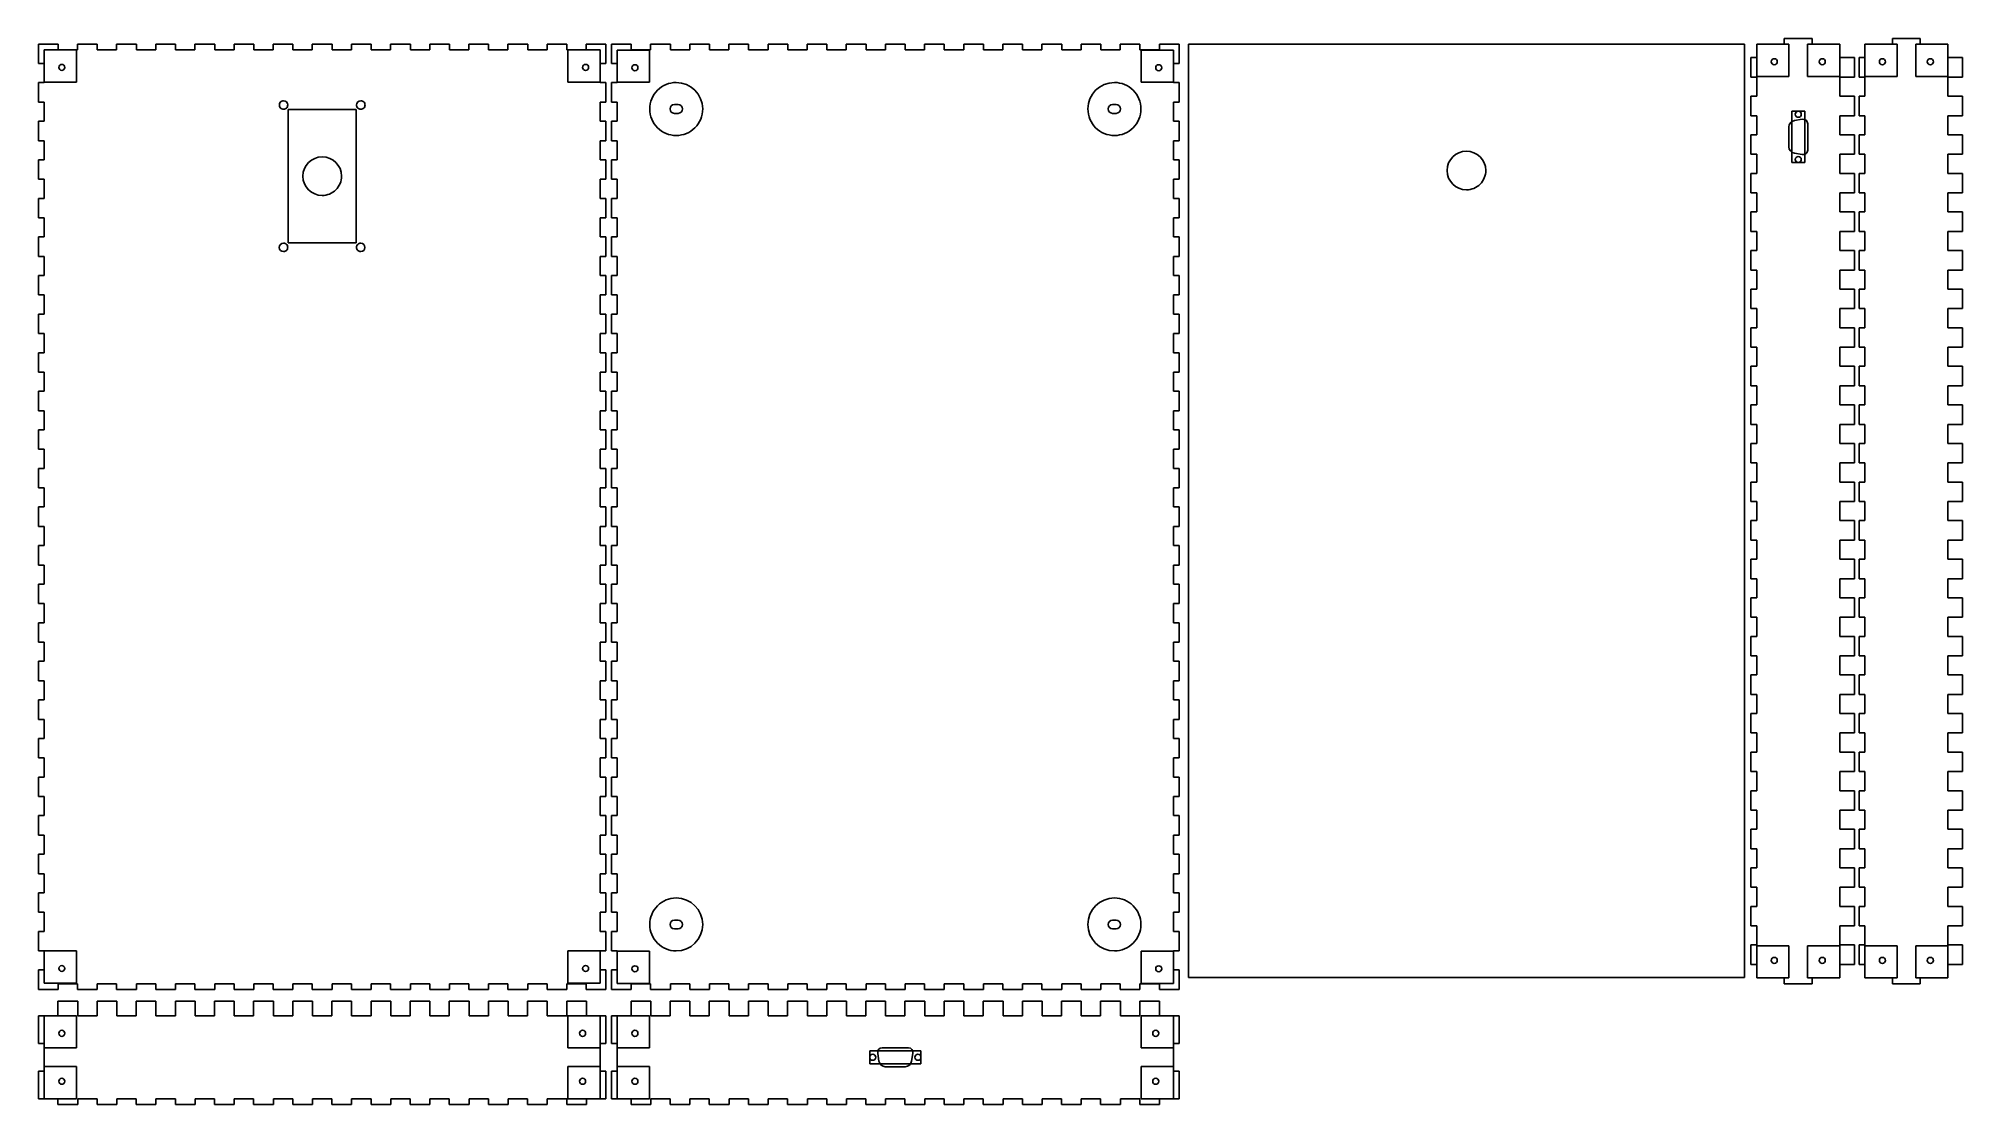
# Model space of a CAD drawing. Extents: x 52 to 1137, y 257 to 858.
import ezdxf

# ---------------------------------------------------------------- set-up
doc = ezdxf.new("R2010")
doc.units = 0
doc.layers.add('Calque_1', color=7, linetype='CONTINUOUS')

msp = doc.modelspace()

# ---------------------------------------------------------------- linework, layer by layer
at = {"layer": 'Calque_1', "color": 1}
for p, q in [((1036.670456, 854.857255), (1036.670456, 858.05726)), ((1036.670456, 858.05726), (1052.421566, 858.05726)), ((1052.421566, 858.05726), (1052.421566, 854.857255)), ((1097.624382, 854.857261), (1097.624382, 858.05726)), ((1097.624382, 858.05726), (1113.375492, 858.05726)), ((1113.375492, 858.05726), (1113.375492, 854.857261)), ((52.108669, 854.857261), (63.196486, 854.857261)), ((52.108669, 843.919569), (52.108669, 854.857261)), ((63.196486, 854.857261), (63.196486, 851.657256)), ((63.196486, 851.657256), (74.124299, 851.657256)), ((74.124299, 851.657256), (74.124299, 854.857261)), ((74.124299, 854.857261), (85.26545, 854.857261)), ((85.26545, 854.857261), (85.26545, 851.657256)), ((85.26545, 851.657256), (96.193267, 851.657256)), ((96.193267, 851.657256), (96.193267, 854.857261)), ((96.193267, 854.857261), (107.334415, 854.857261)), ((107.334415, 854.857261), (107.334415, 851.657256)), ((107.334415, 851.657256), (118.262231, 851.657256)), ((118.262231, 851.657256), (118.262231, 854.857261)), ((118.262231, 854.857261), (129.403379, 854.857261)), ((129.403379, 854.857261), (129.403379, 851.657256)), ((129.403379, 851.657256), (140.331196, 851.657256)), ((140.331196, 851.657256), (140.331196, 854.857261)), ((140.331196, 854.857261), (151.472344, 854.857261)), ((151.472344, 854.857261), (151.472344, 851.657256)), ((151.472344, 851.657256), (162.40016, 851.657256)), ((162.40016, 851.657256), (162.40016, 854.857261)), ((162.40016, 854.857261), (173.541311, 854.857261)), ((173.541311, 854.857261), (173.541311, 851.657256)), ((173.541311, 851.657256), (184.469127, 851.657256)), ((184.469127, 851.657256), (184.469127, 854.857261)), ((184.469127, 854.857261), (195.610276, 854.857261)), ((195.610276, 854.857261), (195.610276, 851.657256)), ((195.610276, 851.657256), (206.538092, 851.657256)), ((206.538092, 851.657256), (206.538092, 854.857261)), ((206.538092, 854.857261), (217.67924, 854.857261)), ((217.67924, 854.857261), (217.67924, 851.657256)), ((217.67924, 851.657256), (228.607057, 851.657256)), ((228.607057, 851.657256), (228.607057, 854.857261)), ((228.607057, 854.857261), (239.748205, 854.857261)), ((239.748205, 854.857261), (239.748205, 851.657256)), ((239.748205, 851.657256), (250.676021, 851.657256)), ((250.676021, 851.657256), (250.676021, 854.857261)), ((250.676021, 854.857261), (261.817169, 854.857261)), ((261.817169, 854.857261), (261.817169, 851.657256)), ((261.817169, 851.657256), (272.744986, 851.657256)), ((272.744986, 851.657256), (272.744986, 854.857261)), ((272.744986, 854.857261), (283.886142, 854.857261)), ((283.886142, 854.857261), (283.886142, 851.657256)), ((283.886142, 851.657256), (294.813956, 851.657256)), ((294.813956, 851.657256), (294.813956, 854.857261)), ((294.813956, 854.857261), (305.955101, 854.857261)), ((305.955101, 854.857261), (305.955101, 851.657256)), ((305.955101, 851.657256), (316.882915, 851.657256)), ((316.882915, 851.657256), (316.882915, 854.857261)), ((316.882915, 854.857261), (328.02406, 854.857261)), ((328.02406, 854.857261), (328.02406, 851.657256)), ((328.02406, 851.657256), (338.951874, 851.657256)), ((338.951874, 851.657256), (338.951874, 854.857261)), ((338.951874, 854.857261), (350.093019, 854.857261)), ((350.093019, 854.857261), (350.093019, 851.657256)), ((350.093019, 851.657256), (361.020832, 851.657256)), ((361.020832, 851.657256), (361.020832, 854.857261)), ((361.020832, 854.857261), (372.108666, 854.857261)), ((372.108666, 854.857261), (372.108666, 843.919569)), ((375.308643, 854.857261), (386.396448, 854.857261)), ((375.308643, 843.919569), (375.308643, 854.857261)), ((386.396448, 854.857261), (386.396448, 851.657256)), ((386.396448, 851.657256), (397.324261, 851.657256)), ((397.324261, 851.657256), (397.324261, 854.857261)), ((397.324261, 854.857261), (408.465435, 854.857261)), ((408.465435, 854.857261), (408.465435, 851.657256)), ((408.465435, 851.657256), (419.393249, 851.657256)), ((419.393249, 851.657256), (419.393249, 854.857261)), ((419.393249, 854.857261), (430.534394, 854.857261)), ((430.534394, 854.857261), (430.534394, 851.657256)), ((430.534394, 851.657256), (441.462207, 851.657256)), ((441.462207, 851.657256), (441.462207, 854.857261)), ((441.462207, 854.857261), (452.603353, 854.857261)), ((452.603353, 854.857261), (452.603353, 851.657256)), ((452.603353, 851.657256), (463.531166, 851.657256)), ((463.531166, 851.657256), (463.531166, 854.857261)), ((463.531166, 854.857261), (474.672312, 854.857261)), ((474.672312, 854.857261), (474.672312, 851.657256)), ((474.672312, 851.657256), (485.600125, 851.657256)), ((485.600125, 851.657256), (485.600125, 854.857261)), ((485.600125, 854.857261), (496.741271, 854.857261)), ((496.741271, 854.857261), (496.741271, 851.657256)), ((496.741271, 851.657256), (507.669112, 851.657256)), ((507.669112, 851.657256), (507.669112, 854.857261)), ((507.669112, 854.857261), (518.810258, 854.857261)), ((518.810258, 854.857261), (518.810258, 851.657256)), ((518.810258, 851.657256), (529.738071, 851.657256)), ((529.738071, 851.657256), (529.738071, 854.857261)), ((529.738071, 854.857261), (540.879217, 854.857261)), ((540.879217, 854.857261), (540.879217, 851.657256)), ((540.879217, 851.657256), (551.80703, 851.657256)), ((551.80703, 851.657256), (551.80703, 854.857261)), ((551.80703, 854.857261), (562.948175, 854.857261)), ((562.948175, 854.857261), (562.948175, 851.657256)), ((562.948175, 851.657256), (573.875989, 851.657256)), ((573.875989, 851.657256), (573.875989, 854.857261)), ((573.875989, 854.857261), (585.017134, 854.857261)), ((585.017134, 854.857261), (585.017134, 851.657256)), ((585.017134, 851.657256), (595.944948, 851.657256)), ((595.944948, 851.657256), (595.944948, 854.857261)), ((595.944948, 854.857261), (607.086121, 854.857261)), ((607.086121, 854.857261), (607.086121, 851.657256)), ((607.086121, 851.657256), (618.013935, 851.657256)), ((618.013935, 851.657256), (618.013935, 854.857261)), ((618.013935, 854.857261), (629.15508, 854.857261)), ((629.15508, 854.857261), (629.15508, 851.657256)), ((629.15508, 851.657256), (640.082894, 851.657256)), ((640.082894, 851.657256), (640.082894, 854.857261)), ((640.082894, 854.857261), (651.224039, 854.857261)), ((651.224039, 854.857261), (651.224039, 851.657256)), ((651.224039, 851.657256), (662.151853, 851.657256)), ((662.151853, 851.657256), (662.151853, 854.857261)), ((662.151853, 854.857261), (673.292998, 854.857261)), ((673.292998, 854.857261), (673.292998, 851.657256)), ((673.292998, 851.657256), (684.220812, 851.657256)), ((684.220812, 851.657256), (684.220812, 854.857261)), ((684.220812, 854.857261), (695.308645, 854.857261)), ((695.308645, 854.857261), (695.308645, 843.919569)), ((700.600312, 854.857261), (1014.200192, 854.857261)), ((700.600312, 328.252687), (700.600312, 854.857261)), ((1014.200192, 854.857261), (1014.200192, 328.252687)), ((1017.879345, 836.235217), (1017.879345, 847.226249)), ((1017.879345, 847.226249), (1021.079344, 847.226249)), ((1021.079344, 847.226249), (1021.079344, 854.857255)), ((1021.079344, 854.857255), (1036.670456, 854.857255)), ((1052.421566, 854.857255), (1068.012676, 854.857255)), ((1068.012676, 854.857255), (1068.012676, 847.226249)), ((1068.012676, 847.226249), (1076.212433, 847.226249)), ((1076.212433, 847.226249), (1076.212433, 836.235217)), ((1078.83327, 836.23522), (1078.83327, 847.22624)), ((1078.83327, 847.22624), (1082.033269, 847.22624)), ((1082.033269, 847.22624), (1082.033269, 854.857261)), ((1082.033269, 854.857261), (1097.624382, 854.857261)), ((1113.375492, 854.857261), (1128.966601, 854.857261)), ((1128.966601, 854.857261), (1128.966601, 847.22624)), ((1128.966601, 847.22624), (1137.166359, 847.22624)), ((1137.166359, 847.22624), (1137.166359, 836.23522)), ((55.308668, 843.919569), (52.108669, 843.919569)), ((55.308668, 833.14187), (55.308668, 843.919569)), ((65.258669, 840.007255), (65.258669, 840.007255)), ((360.671966, 840.007255), (360.671966, 840.007255)), ((372.108666, 843.919569), (368.908661, 843.919569)), ((368.908661, 843.919569), (368.908661, 833.14187)), ((378.508647, 843.919569), (375.308643, 843.919569)), ((378.508647, 833.14187), (378.508647, 843.919569)), ((388.458651, 839.842901), (388.458651, 839.842901)), ((683.871951, 839.842901), (683.871951, 839.842901)), ((695.308645, 843.919569), (692.10864, 843.919569)), ((692.10864, 843.919569), (692.10864, 833.14187)), ((1021.079344, 836.235217), (1017.879345, 836.235217)), ((1021.079344, 825.457546), (1021.079344, 836.235217)), ((1032.72936, 844.907275), (1032.72936, 844.907275)), ((1056.362639, 844.907263), (1056.362639, 844.907263)), ((1076.212433, 836.235217), (1068.012676, 836.235217)), ((1068.012676, 836.235217), (1068.012676, 825.457546)), ((1082.033269, 836.23522), (1078.83327, 836.23522)), ((1082.033269, 825.457532), (1082.033269, 836.23522)), ((1093.683274, 844.907272), (1093.683274, 844.907272)), ((1117.316564, 844.90726), (1117.316564, 844.90726)), ((1137.166359, 836.23522), (1128.966601, 836.23522)), ((1128.966601, 836.23522), (1128.966601, 825.457532)), ((52.108669, 822.150867), (52.108669, 833.14187)), ((52.108669, 833.14187), (55.308668, 833.14187)), ((368.908661, 833.14187), (372.108666, 833.14187)), ((372.108666, 833.14187), (372.108666, 822.150867)), ((375.308643, 822.150867), (375.308643, 833.14187)), ((375.308643, 833.14187), (378.508647, 833.14187)), ((692.10864, 833.14187), (695.308645, 833.14187)), ((695.308645, 833.14187), (695.308645, 822.150867)), ((1017.879345, 814.466515), (1017.879345, 825.457546)), ((1017.879345, 825.457546), (1021.079344, 825.457546)), ((1068.012676, 825.457546), (1076.212433, 825.457546)), ((1076.212433, 825.457546), (1076.212433, 814.466515)), ((1078.83327, 814.466512), (1078.83327, 825.457532)), ((1078.83327, 825.457532), (1082.033269, 825.457532)), ((1128.966601, 825.457532), (1137.166359, 825.457532)), ((1137.166359, 825.457532), (1137.166359, 814.466512)), ((55.308668, 822.150867), (52.108669, 822.150867)), ((55.308668, 811.373167), (55.308668, 822.150867)), ((192.67799, 820.514819), (192.67799, 820.514819)), ((236.281491, 820.514819), (236.281491, 820.514819)), ((372.108666, 822.150867), (368.908661, 822.150867)), ((368.908661, 822.150867), (368.908661, 811.373167)), ((378.508647, 822.150867), (375.308643, 822.150867)), ((378.508647, 811.373167), (378.508647, 822.150867)), ((412.785286, 820.706211), (410.705337, 820.706211)), ((410.705337, 815.806269), (412.785286, 815.806269)), ((659.91188, 820.706211), (657.831959, 820.706211)), ((657.831959, 815.806269), (659.91188, 815.806269)), ((695.308645, 822.150867), (692.10864, 822.150867)), ((692.10864, 822.150867), (692.10864, 811.373167)), ((1021.079344, 814.466515), (1017.879345, 814.466515)), ((1021.079344, 803.688815), (1021.079344, 814.466515)), ((1076.212433, 814.466515), (1068.012676, 814.466515)), ((1068.012676, 814.466515), (1068.012676, 803.688815)), ((1082.033269, 814.466512), (1078.83327, 814.466512)), ((1082.033269, 803.688826), (1082.033269, 814.466512)), ((1137.166359, 814.466512), (1128.966601, 814.466512)), ((1128.966601, 814.466512), (1128.966601, 803.688826)), ((52.108669, 800.382164), (52.108669, 811.373167)), ((52.108669, 811.373167), (55.308668, 811.373167)), ((368.908661, 811.373167), (372.108666, 811.373167)), ((372.108666, 811.373167), (372.108666, 800.382164)), ((375.308643, 800.382164), (375.308643, 811.373167)), ((375.308643, 811.373167), (378.508647, 811.373167)), ((692.10864, 811.373167), (695.308645, 811.373167)), ((695.308645, 811.373167), (695.308645, 800.382164)), ((1017.879345, 792.697812), (1017.879345, 803.688815)), ((1017.879345, 803.688815), (1021.079344, 803.688815)), ((1039.19601, 808.186842), (1039.19601, 796.869364)), ((1046.678962, 812.433101), (1042.415319, 811.735504)), ((1044.546031, 813.578079), (1044.546031, 813.578079)), ((1049.896014, 795.119784), (1049.896014, 809.93645)), ((1068.012676, 803.688815), (1076.212433, 803.688815)), ((1076.212433, 803.688815), (1076.212433, 792.697812)), ((1078.83327, 792.697806), (1078.83327, 803.688826)), ((1078.83327, 803.688826), (1082.033269, 803.688826)), ((1128.966601, 803.688826), (1137.166359, 803.688826)), ((1137.166359, 803.688826), (1137.166359, 792.697806)), ((55.308668, 800.382164), (52.108669, 800.382164)), ((55.308668, 789.604465), (55.308668, 800.382164)), ((372.108666, 800.382164), (368.908661, 800.382164)), ((368.908661, 800.382164), (368.908661, 789.604465)), ((378.508647, 800.382164), (375.308643, 800.382164)), ((378.508647, 789.604465), (378.508647, 800.382164)), ((695.308645, 800.382164), (692.10864, 800.382164)), ((692.10864, 800.382164), (692.10864, 789.604465)), ((1021.079344, 792.697812), (1017.879345, 792.697812)), ((1021.079344, 781.920112), (1021.079344, 792.697812)), ((1042.415319, 793.32073), (1046.678962, 792.623133)), ((1076.212433, 792.697812), (1068.012676, 792.697812)), ((1068.012676, 792.697812), (1068.012676, 781.920112)), ((1082.033269, 792.697806), (1078.83327, 792.697806)), ((1082.033269, 781.920118), (1082.033269, 792.697806)), ((1137.166359, 792.697806), (1128.966601, 792.697806)), ((1128.966601, 792.697806), (1128.966601, 781.920118)), ((52.108669, 778.613461), (52.108669, 789.604465)), ((52.108669, 789.604465), (55.308668, 789.604465)), ((368.908661, 789.604465), (372.108666, 789.604465)), ((372.108666, 789.604465), (372.108666, 778.613461)), ((375.308643, 778.613461), (375.308643, 789.604465)), ((375.308643, 789.604465), (378.508647, 789.604465)), ((692.10864, 789.604465), (695.308645, 789.604465)), ((695.308645, 789.604465), (695.308645, 778.613461)), ((868.3003, 783.550719), (868.3003, 783.550719)), ((1017.879345, 770.929109), (1017.879345, 781.920112)), ((1017.879345, 781.920112), (1021.079344, 781.920112)), ((1044.546031, 788.078102), (1044.546031, 788.078102)), ((1068.012676, 781.920112), (1076.212433, 781.920112)), ((1076.212433, 781.920112), (1076.212433, 770.929109)), ((1078.83327, 770.929098), (1078.83327, 781.920118)), ((1078.83327, 781.920118), (1082.033269, 781.920118)), ((1128.966601, 781.920118), (1137.166359, 781.920118)), ((1137.166359, 781.920118), (1137.166359, 770.929098)), ((55.308668, 778.613461), (52.108669, 778.613461)), ((55.308668, 767.835762), (55.308668, 778.613461)), ((223.008665, 780.350703), (223.008665, 780.350703)), ((372.108666, 778.613461), (368.908661, 778.613461)), ((368.908661, 778.613461), (368.908661, 767.835762)), ((378.508647, 778.613461), (375.308643, 778.613461)), ((378.508647, 767.835762), (378.508647, 778.613461)), ((695.308645, 778.613461), (692.10864, 778.613461)), ((692.10864, 778.613461), (692.10864, 767.835762)), ((1021.079344, 770.929109), (1017.879345, 770.929109)), ((1021.079344, 760.15141), (1021.079344, 770.929109)), ((1076.212433, 770.929109), (1068.012676, 770.929109)), ((1068.012676, 770.929109), (1068.012676, 760.15141)), ((1082.033269, 770.929098), (1078.83327, 770.929098)), ((1082.033269, 760.151413), (1082.033269, 770.929098)), ((1137.166359, 770.929098), (1128.966601, 770.929098)), ((1128.966601, 770.929098), (1128.966601, 760.151413)), ((52.108669, 756.844731), (52.108669, 767.835762)), ((52.108669, 767.835762), (55.308668, 767.835762)), ((368.908661, 767.835762), (372.108666, 767.835762)), ((372.108666, 767.835762), (372.108666, 756.844731)), ((375.308643, 756.844731), (375.308643, 767.835762)), ((375.308643, 767.835762), (378.508647, 767.835762)), ((692.10864, 767.835762), (695.308645, 767.835762)), ((695.308645, 767.835762), (695.308645, 756.844731)), ((1017.879345, 749.160407), (1017.879345, 760.15141)), ((1017.879345, 760.15141), (1021.079344, 760.15141)), ((1068.012676, 760.15141), (1076.212433, 760.15141)), ((1076.212433, 760.15141), (1076.212433, 749.160407)), ((1078.83327, 749.160393), (1078.83327, 760.151413)), ((1078.83327, 760.151413), (1082.033269, 760.151413)), ((1128.966601, 760.151413), (1137.166359, 760.151413)), ((1137.166359, 760.151413), (1137.166359, 749.160393)), ((55.308668, 756.844731), (52.108669, 756.844731)), ((55.308668, 746.067059), (55.308668, 756.844731)), ((372.108666, 756.844731), (368.908661, 756.844731)), ((368.908661, 756.844731), (368.908661, 746.067059)), ((378.508647, 756.844731), (375.308643, 756.844731)), ((378.508647, 746.067059), (378.508647, 756.844731)), ((695.308645, 756.844731), (692.10864, 756.844731)), ((692.10864, 756.844731), (692.10864, 746.067059)), ((1021.079344, 749.160407), (1017.879345, 749.160407)), ((1021.079344, 738.382707), (1021.079344, 749.160407)), ((1076.212433, 749.160407), (1068.012676, 749.160407)), ((1068.012676, 749.160407), (1068.012676, 738.382707)), ((1082.033269, 749.160393), (1078.83327, 749.160393)), ((1082.033269, 738.382704), (1082.033269, 749.160393)), ((1137.166359, 749.160393), (1128.966601, 749.160393)), ((1128.966601, 749.160393), (1128.966601, 738.382704)), ((52.108669, 735.076028), (52.108669, 746.067059)), ((52.108669, 746.067059), (55.308668, 746.067059)), ((192.675478, 740.186615), (192.675478, 740.186615)), ((236.221096, 740.186615), (236.221096, 740.186615)), ((368.908661, 746.067059), (372.108666, 746.067059)), ((372.108666, 746.067059), (372.108666, 735.076028)), ((375.308643, 735.076028), (375.308643, 746.067059)), ((375.308643, 746.067059), (378.508647, 746.067059)), ((692.10864, 746.067059), (695.308645, 746.067059)), ((695.308645, 746.067059), (695.308645, 735.076028)), ((1017.879345, 727.391676), (1017.879345, 738.382707)), ((1017.879345, 738.382707), (1021.079344, 738.382707)), ((1068.012676, 738.382707), (1076.212433, 738.382707)), ((1076.212433, 738.382707), (1076.212433, 727.391676)), ((1078.83327, 727.391684), (1078.83327, 738.382704)), ((1078.83327, 738.382704), (1082.033269, 738.382704)), ((1128.966601, 738.382704), (1137.166359, 738.382704)), ((1137.166359, 738.382704), (1137.166359, 727.391684)), ((55.308668, 735.076028), (52.108669, 735.076028)), ((55.308668, 724.298357), (55.308668, 735.076028)), ((372.108666, 735.076028), (368.908661, 735.076028)), ((368.908661, 735.076028), (368.908661, 724.298357)), ((378.508647, 735.076028), (375.308643, 735.076028)), ((378.508647, 724.298357), (378.508647, 735.076028)), ((695.308645, 735.076028), (692.10864, 735.076028)), ((692.10864, 735.076028), (692.10864, 724.298357)), ((1021.079344, 727.391676), (1017.879345, 727.391676)), ((1021.079344, 716.614004), (1021.079344, 727.391676)), ((1076.212433, 727.391676), (1068.012676, 727.391676)), ((1068.012676, 727.391676), (1068.012676, 716.614004)), ((1082.033269, 727.391684), (1078.83327, 727.391684)), ((1082.033269, 716.613999), (1082.033269, 727.391684)), ((1137.166359, 727.391684), (1128.966601, 727.391684)), ((1128.966601, 727.391684), (1128.966601, 716.613999)), ((52.108669, 713.307353), (52.108669, 724.298357)), ((52.108669, 724.298357), (55.308668, 724.298357)), ((368.908661, 724.298357), (372.108666, 724.298357)), ((372.108666, 724.298357), (372.108666, 713.307353)), ((375.308643, 713.307353), (375.308643, 724.298357)), ((375.308643, 724.298357), (378.508647, 724.298357)), ((692.10864, 724.298357), (695.308645, 724.298357)), ((695.308645, 724.298357), (695.308645, 713.307353)), ((1017.879345, 705.622973), (1017.879345, 716.614004)), ((1017.879345, 716.614004), (1021.079344, 716.614004)), ((1068.012676, 716.614004), (1076.212433, 716.614004)), ((1076.212433, 716.614004), (1076.212433, 705.622973)), ((1078.83327, 705.622979), (1078.83327, 716.613999)), ((1078.83327, 716.613999), (1082.033269, 716.613999)), ((1128.966601, 716.613999), (1137.166359, 716.613999)), ((1137.166359, 716.613999), (1137.166359, 705.622979)), ((55.308668, 713.307353), (52.108669, 713.307353)), ((55.308668, 702.529654), (55.308668, 713.307353)), ((372.108666, 713.307353), (368.908661, 713.307353)), ((368.908661, 713.307353), (368.908661, 702.529654)), ((378.508647, 713.307353), (375.308643, 713.307353)), ((378.508647, 702.529654), (378.508647, 713.307353)), ((695.308645, 713.307353), (692.10864, 713.307353)), ((692.10864, 713.307353), (692.10864, 702.529654)), ((1021.079344, 705.622973), (1017.879345, 705.622973)), ((1021.079344, 694.845302), (1021.079344, 705.622973)), ((1076.212433, 705.622973), (1068.012676, 705.622973)), ((1068.012676, 705.622973), (1068.012676, 694.845302)), ((1082.033269, 705.622979), (1078.83327, 705.622979)), ((1082.033269, 694.84529), (1082.033269, 705.622979)), ((1137.166359, 705.622979), (1128.966601, 705.622979)), ((1128.966601, 705.622979), (1128.966601, 694.84529)), ((52.108669, 691.538623), (52.108669, 702.529654)), ((52.108669, 702.529654), (55.308668, 702.529654)), ((368.908661, 702.529654), (372.108666, 702.529654)), ((372.108666, 702.529654), (372.108666, 691.538623)), ((375.308643, 691.538623), (375.308643, 702.529654)), ((375.308643, 702.529654), (378.508647, 702.529654)), ((692.10864, 702.529654), (695.308645, 702.529654)), ((695.308645, 702.529654), (695.308645, 691.538623)), ((1017.879345, 683.85427), (1017.879345, 694.845302)), ((1017.879345, 694.845302), (1021.079344, 694.845302)), ((1068.012676, 694.845302), (1076.212433, 694.845302)), ((1076.212433, 694.845302), (1076.212433, 683.85427)), ((1078.83327, 683.85427), (1078.83327, 694.84529)), ((1078.83327, 694.84529), (1082.033269, 694.84529)), ((1128.966601, 694.84529), (1137.166359, 694.84529)), ((1137.166359, 694.84529), (1137.166359, 683.85427)), ((55.308668, 691.538623), (52.108669, 691.538623)), ((55.308668, 680.760951), (55.308668, 691.538623)), ((372.108666, 691.538623), (368.908661, 691.538623)), ((368.908661, 691.538623), (368.908661, 680.760951)), ((378.508647, 691.538623), (375.308643, 691.538623)), ((378.508647, 680.760951), (378.508647, 691.538623)), ((695.308645, 691.538623), (692.10864, 691.538623)), ((692.10864, 691.538623), (692.10864, 680.760951)), ((1021.079344, 683.85427), (1017.879345, 683.85427)), ((1021.079344, 673.076571), (1021.079344, 683.85427)), ((1076.212433, 683.85427), (1068.012676, 683.85427)), ((1068.012676, 683.85427), (1068.012676, 673.076571)), ((1082.033269, 683.85427), (1078.83327, 683.85427)), ((1082.033269, 673.076582), (1082.033269, 683.85427)), ((1137.166359, 683.85427), (1128.966601, 683.85427)), ((1128.966601, 683.85427), (1128.966601, 673.076582)), ((52.108669, 669.76992), (52.108669, 680.760951)), ((52.108669, 680.760951), (55.308668, 680.760951)), ((368.908661, 680.760951), (372.108666, 680.760951)), ((372.108666, 680.760951), (372.108666, 669.76992)), ((375.308643, 669.76992), (375.308643, 680.760951)), ((375.308643, 680.760951), (378.508647, 680.760951)), ((692.10864, 680.760951), (695.308645, 680.760951)), ((695.308645, 680.760951), (695.308645, 669.76992)), ((1017.879345, 662.085568), (1017.879345, 673.076571)), ((1017.879345, 673.076571), (1021.079344, 673.076571)), ((1068.012676, 673.076571), (1076.212433, 673.076571)), ((1076.212433, 673.076571), (1076.212433, 662.085568)), ((1078.83327, 662.085562), (1078.83327, 673.076582)), ((1078.83327, 673.076582), (1082.033269, 673.076582)), ((1128.966601, 673.076582), (1137.166359, 673.076582)), ((1137.166359, 673.076582), (1137.166359, 662.085562)), ((55.308668, 669.76992), (52.108669, 669.76992)), ((55.308668, 658.992249), (55.308668, 669.76992)), ((372.108666, 669.76992), (368.908661, 669.76992)), ((368.908661, 669.76992), (368.908661, 658.992249)), ((378.508647, 669.76992), (375.308643, 669.76992)), ((378.508647, 658.992249), (378.508647, 669.76992)), ((695.308645, 669.76992), (692.10864, 669.76992)), ((692.10864, 669.76992), (692.10864, 658.992249)), ((1021.079344, 662.085568), (1017.879345, 662.085568)), ((1021.079344, 651.307868), (1021.079344, 662.085568)), ((1076.212433, 662.085568), (1068.012676, 662.085568)), ((1068.012676, 662.085568), (1068.012676, 651.307868)), ((1082.033269, 662.085562), (1078.83327, 662.085562)), ((1082.033269, 651.307877), (1082.033269, 662.085562)), ((1137.166359, 662.085562), (1128.966601, 662.085562)), ((1128.966601, 662.085562), (1128.966601, 651.307877)), ((52.108669, 648.001217), (52.108669, 658.992249)), ((52.108669, 658.992249), (55.308668, 658.992249)), ((368.908661, 658.992249), (372.108666, 658.992249)), ((372.108666, 658.992249), (372.108666, 648.001217)), ((375.308643, 648.001217), (375.308643, 658.992249)), ((375.308643, 658.992249), (378.508647, 658.992249)), ((692.10864, 658.992249), (695.308645, 658.992249)), ((695.308645, 658.992249), (695.308645, 648.001217)), ((1017.879345, 640.316865), (1017.879345, 651.307868)), ((1017.879345, 651.307868), (1021.079344, 651.307868)), ((1068.012676, 651.307868), (1076.212433, 651.307868)), ((1076.212433, 651.307868), (1076.212433, 640.316865)), ((1078.83327, 640.316857), (1078.83327, 651.307877)), ((1078.83327, 651.307877), (1082.033269, 651.307877)), ((1128.966601, 651.307877), (1137.166359, 651.307877)), ((1137.166359, 651.307877), (1137.166359, 640.316857)), ((55.308668, 648.001217), (52.108669, 648.001217)), ((55.308668, 637.223532), (55.308668, 648.001217)), ((372.108666, 648.001217), (368.908661, 648.001217)), ((368.908661, 648.001217), (368.908661, 637.223532)), ((378.508647, 648.001217), (375.308643, 648.001217)), ((378.508647, 637.223532), (378.508647, 648.001217)), ((695.308645, 648.001217), (692.10864, 648.001217)), ((692.10864, 648.001217), (692.10864, 637.223532)), ((1021.079344, 640.316865), (1017.879345, 640.316865)), ((1021.079344, 629.539166), (1021.079344, 640.316865)), ((1076.212433, 640.316865), (1068.012676, 640.316865)), ((1068.012676, 640.316865), (1068.012676, 629.539166)), ((1082.033269, 640.316857), (1078.83327, 640.316857)), ((1082.033269, 629.539168), (1082.033269, 640.316857)), ((1137.166359, 640.316857), (1128.966601, 640.316857)), ((1128.966601, 640.316857), (1128.966601, 629.539168)), ((52.108669, 626.232512), (52.108669, 637.223532)), ((52.108669, 637.223532), (55.308668, 637.223532)), ((368.908661, 637.223532), (372.108666, 637.223532)), ((372.108666, 637.223532), (372.108666, 626.232512)), ((375.308643, 626.232512), (375.308643, 637.223532)), ((375.308643, 637.223532), (378.508647, 637.223532)), ((692.10864, 637.223532), (695.308645, 637.223532)), ((695.308645, 637.223532), (695.308645, 626.232512)), ((1017.879345, 618.548162), (1017.879345, 629.539166)), ((1017.879345, 629.539166), (1021.079344, 629.539166)), ((1068.012676, 629.539166), (1076.212433, 629.539166)), ((1076.212433, 629.539166), (1076.212433, 618.548162)), ((1078.83327, 618.54814), (1078.83327, 629.539168)), ((1078.83327, 629.539168), (1082.033269, 629.539168)), ((1128.966601, 629.539168), (1137.166359, 629.539168)), ((1137.166359, 629.539168), (1137.166359, 618.54814)), ((55.308668, 626.232512), (52.108669, 626.232512)), ((55.308668, 615.454826), (55.308668, 626.232512)), ((372.108666, 626.232512), (368.908661, 626.232512)), ((368.908661, 626.232512), (368.908661, 615.454826)), ((378.508647, 626.232512), (375.308643, 626.232512)), ((378.508647, 615.454826), (378.508647, 626.232512)), ((695.308645, 626.232512), (692.10864, 626.232512)), ((692.10864, 626.232512), (692.10864, 615.454826)), ((1021.079344, 618.548162), (1017.879345, 618.548162)), ((1021.079344, 607.770463), (1021.079344, 618.548162)), ((1076.212433, 618.548162), (1068.012676, 618.548162)), ((1068.012676, 618.548162), (1068.012676, 607.770463)), ((1082.033269, 618.54814), (1078.83327, 618.54814)), ((1082.033269, 607.770468), (1082.033269, 618.54814)), ((1137.166359, 618.54814), (1128.966601, 618.54814)), ((1128.966601, 618.54814), (1128.966601, 607.770468)), ((52.108669, 604.463806), (52.108669, 615.454826)), ((52.108669, 615.454826), (55.308668, 615.454826)), ((368.908661, 615.454826), (372.108666, 615.454826)), ((372.108666, 615.454826), (372.108666, 604.463806)), ((375.308643, 604.463806), (375.308643, 615.454826)), ((375.308643, 615.454826), (378.508647, 615.454826)), ((692.10864, 615.454826), (695.308645, 615.454826)), ((695.308645, 615.454826), (695.308645, 604.463806)), ((1017.879345, 596.779432), (1017.879345, 607.770463)), ((1017.879345, 607.770463), (1021.079344, 607.770463)), ((1068.012676, 607.770463), (1076.212433, 607.770463)), ((1076.212433, 607.770463), (1076.212433, 596.779432)), ((1078.83327, 596.779437), (1078.83327, 607.770468)), ((1078.83327, 607.770468), (1082.033269, 607.770468)), ((1128.966601, 607.770468), (1137.166359, 607.770468)), ((1137.166359, 607.770468), (1137.166359, 596.779437)), ((55.308668, 604.463806), (52.108669, 604.463806)), ((55.308668, 593.686118), (55.308668, 604.463806)), ((372.108666, 604.463806), (368.908661, 604.463806)), ((368.908661, 604.463806), (368.908661, 593.686118)), ((378.508647, 604.463806), (375.308643, 604.463806)), ((378.508647, 593.686118), (378.508647, 604.463806)), ((695.308645, 604.463806), (692.10864, 604.463806)), ((692.10864, 604.463806), (692.10864, 593.686118)), ((52.108669, 582.695098), (52.108669, 593.686118)), ((52.108669, 593.686118), (55.308668, 593.686118)), ((368.908661, 593.686118), (372.108666, 593.686118)), ((372.108666, 593.686118), (372.108666, 582.695098)), ((375.308643, 582.695098), (375.308643, 593.686118)), ((375.308643, 593.686118), (378.508647, 593.686118)), ((692.10864, 593.686118), (695.308645, 593.686118)), ((695.308645, 593.686118), (695.308645, 582.695098)), ((1021.079344, 596.779432), (1017.879345, 596.779432)), ((1017.879345, 575.010729), (1017.879345, 586.00176)), ((1017.879345, 586.00176), (1021.079344, 586.00176)), ((1021.079344, 586.00176), (1021.079344, 596.779432)), ((1076.212433, 596.779432), (1068.012676, 596.779432)), ((1068.012676, 596.779432), (1068.012676, 586.00176)), ((1068.012676, 586.00176), (1076.212433, 586.00176)), ((1076.212433, 586.00176), (1076.212433, 575.010729)), ((1082.033269, 596.779437), (1078.83327, 596.779437)), ((1078.83327, 575.010734), (1078.83327, 586.001766)), ((1078.83327, 586.001766), (1082.033269, 586.001766)), ((1082.033269, 586.001766), (1082.033269, 596.779437)), ((1137.166359, 596.779437), (1128.966601, 596.779437)), ((1128.966601, 596.779437), (1128.966601, 586.001766)), ((1128.966601, 586.001766), (1137.166359, 586.001766)), ((1137.166359, 586.001766), (1137.166359, 575.010734)), ((55.308668, 582.695098), (52.108669, 582.695098)), ((55.308668, 571.917418), (55.308668, 582.695098)), ((372.108666, 582.695098), (368.908661, 582.695098)), ((368.908661, 582.695098), (368.908661, 571.917418)), ((378.508647, 582.695098), (375.308643, 582.695098)), ((378.508647, 571.917418), (378.508647, 582.695098)), ((695.308645, 582.695098), (692.10864, 582.695098)), ((692.10864, 582.695098), (692.10864, 571.917418)), ((52.108669, 560.926387), (52.108669, 571.917418)), ((52.108669, 571.917418), (55.308668, 571.917418)), ((368.908661, 571.917418), (372.108666, 571.917418)), ((372.108666, 571.917418), (372.108666, 560.926387)), ((375.308643, 560.926387), (375.308643, 571.917418)), ((375.308643, 571.917418), (378.508647, 571.917418)), ((692.10864, 571.917418), (695.308645, 571.917418)), ((695.308645, 571.917418), (695.308645, 560.926387)), ((1021.079344, 575.010729), (1017.879345, 575.010729)), ((1017.879345, 553.242026), (1017.879345, 564.233058)), ((1017.879345, 564.233058), (1021.079344, 564.233058)), ((1021.079344, 564.233058), (1021.079344, 575.010729)), ((1076.212433, 575.010729), (1068.012676, 575.010729)), ((1068.012676, 575.010729), (1068.012676, 564.233058)), ((1068.012676, 564.233058), (1076.212433, 564.233058)), ((1076.212433, 564.233058), (1076.212433, 553.242026)), ((1082.033269, 575.010734), (1078.83327, 575.010734)), ((1078.83327, 553.242032), (1078.83327, 564.233063)), ((1078.83327, 564.233063), (1082.033269, 564.233063)), ((1082.033269, 564.233063), (1082.033269, 575.010734)), ((1137.166359, 575.010734), (1128.966601, 575.010734)), ((1128.966601, 575.010734), (1128.966601, 564.233063)), ((1128.966601, 564.233063), (1137.166359, 564.233063)), ((1137.166359, 564.233063), (1137.166359, 553.242032)), ((55.308668, 560.926387), (52.108669, 560.926387)), ((55.308668, 550.148715), (55.308668, 560.926387)), ((372.108666, 560.926387), (368.908661, 560.926387)), ((368.908661, 560.926387), (368.908661, 550.148715)), ((378.508647, 560.926387), (375.308643, 560.926387)), ((378.508647, 550.148715), (378.508647, 560.926387)), ((695.308645, 560.926387), (692.10864, 560.926387)), ((692.10864, 560.926387), (692.10864, 550.148715)), ((52.108669, 539.157684), (52.108669, 550.148715)), ((52.108669, 550.148715), (55.308668, 550.148715)), ((368.908661, 550.148715), (372.108666, 550.148715)), ((372.108666, 550.148715), (372.108666, 539.157684)), ((375.308643, 539.157684), (375.308643, 550.148715)), ((375.308643, 550.148715), (378.508647, 550.148715)), ((692.10864, 550.148715), (695.308645, 550.148715)), ((695.308645, 550.148715), (695.308645, 539.157684)), ((1021.079344, 553.242026), (1017.879345, 553.242026)), ((1021.079344, 542.464355), (1021.079344, 553.242026)), ((1076.212433, 553.242026), (1068.012676, 553.242026)), ((1068.012676, 553.242026), (1068.012676, 542.464355)), ((1082.033269, 553.242032), (1078.83327, 553.242032)), ((1082.033269, 542.46436), (1082.033269, 553.242032)), ((1137.166359, 553.242032), (1128.966601, 553.242032)), ((1128.966601, 553.242032), (1128.966601, 542.46436)), ((55.308668, 539.157684), (52.108669, 539.157684)), ((55.308668, 528.379985), (55.308668, 539.157684)), ((372.108666, 539.157684), (368.908661, 539.157684)), ((368.908661, 539.157684), (368.908661, 528.379985)), ((378.508647, 539.157684), (375.308643, 539.157684)), ((378.508647, 528.379985), (378.508647, 539.157684)), ((695.308645, 539.157684), (692.10864, 539.157684)), ((692.10864, 539.157684), (692.10864, 528.379985)), ((1017.879345, 531.473324), (1017.879345, 542.464355)), ((1017.879345, 542.464355), (1021.079344, 542.464355)), ((1068.012676, 542.464355), (1076.212433, 542.464355)), ((1076.212433, 542.464355), (1076.212433, 531.473324)), ((1078.83327, 531.473329), (1078.83327, 542.46436)), ((1078.83327, 542.46436), (1082.033269, 542.46436)), ((1128.966601, 542.46436), (1137.166359, 542.46436)), ((1137.166359, 542.46436), (1137.166359, 531.473329)), ((52.108669, 517.388981), (52.108669, 528.379985)), ((52.108669, 528.379985), (55.308668, 528.379985)), ((368.908661, 528.379985), (372.108666, 528.379985)), ((372.108666, 528.379985), (372.108666, 517.388981)), ((375.308643, 517.388981), (375.308643, 528.379985)), ((375.308643, 528.379985), (378.508647, 528.379985)), ((692.10864, 528.379985), (695.308645, 528.379985)), ((695.308645, 528.379985), (695.308645, 517.388981)), ((1021.079344, 531.473324), (1017.879345, 531.473324)), ((1021.079344, 520.695624), (1021.079344, 531.473324)), ((1076.212433, 531.473324), (1068.012676, 531.473324)), ((1068.012676, 531.473324), (1068.012676, 520.695624)), ((1082.033269, 531.473329), (1078.83327, 531.473329)), ((1082.033269, 520.69563), (1082.033269, 531.473329)), ((1137.166359, 531.473329), (1128.966601, 531.473329)), ((1128.966601, 531.473329), (1128.966601, 520.69563)), ((55.308668, 517.388981), (52.108669, 517.388981)), ((55.308668, 506.611282), (55.308668, 517.388981)), ((372.108666, 517.388981), (368.908661, 517.388981)), ((368.908661, 517.388981), (368.908661, 506.611282)), ((378.508647, 517.388981), (375.308643, 517.388981)), ((378.508647, 506.611282), (378.508647, 517.388981)), ((695.308645, 517.388981), (692.10864, 517.388981)), ((692.10864, 517.388981), (692.10864, 506.611282)), ((1017.879345, 509.704621), (1017.879345, 520.695624)), ((1017.879345, 520.695624), (1021.079344, 520.695624)), ((1068.012676, 520.695624), (1076.212433, 520.695624)), ((1076.212433, 520.695624), (1076.212433, 509.704621)), ((1078.83327, 509.704626), (1078.83327, 520.69563)), ((1078.83327, 520.69563), (1082.033269, 520.69563)), ((1128.966601, 520.69563), (1137.166359, 520.69563)), ((1137.166359, 520.69563), (1137.166359, 509.704626)), ((52.108669, 495.620279), (52.108669, 506.611282)), ((52.108669, 506.611282), (55.308668, 506.611282)), ((368.908661, 506.611282), (372.108666, 506.611282)), ((372.108666, 506.611282), (372.108666, 495.620279)), ((375.308643, 495.620279), (375.308643, 506.611282)), ((375.308643, 506.611282), (378.508647, 506.611282)), ((692.10864, 506.611282), (695.308645, 506.611282)), ((695.308645, 506.611282), (695.308645, 495.620279)), ((1021.079344, 509.704621), (1017.879345, 509.704621)), ((1021.079344, 498.926921), (1021.079344, 509.704621)), ((1076.212433, 509.704621), (1068.012676, 509.704621)), ((1068.012676, 509.704621), (1068.012676, 498.926921)), ((1082.033269, 509.704626), (1078.83327, 509.704626)), ((1082.033269, 498.926927), (1082.033269, 509.704626)), ((1137.166359, 509.704626), (1128.966601, 509.704626)), ((1128.966601, 509.704626), (1128.966601, 498.926927)), ((55.308668, 495.620279), (52.108669, 495.620279)), ((55.308668, 484.842579), (55.308668, 495.620279)), ((372.108666, 495.620279), (368.908661, 495.620279)), ((368.908661, 495.620279), (368.908661, 484.842579)), ((378.508647, 495.620279), (375.308643, 495.620279)), ((378.508647, 484.842579), (378.508647, 495.620279)), ((695.308645, 495.620279), (692.10864, 495.620279)), ((692.10864, 495.620279), (692.10864, 484.842579)), ((1017.879345, 487.935918), (1017.879345, 498.926921)), ((1017.879345, 498.926921), (1021.079344, 498.926921)), ((1068.012676, 498.926921), (1076.212433, 498.926921)), ((1076.212433, 498.926921), (1076.212433, 487.935918)), ((1078.83327, 487.935924), (1078.83327, 498.926927)), ((1078.83327, 498.926927), (1082.033269, 498.926927)), ((1128.966601, 498.926927), (1137.166359, 498.926927)), ((1137.166359, 498.926927), (1137.166359, 487.935924)), ((52.108669, 473.851576), (52.108669, 484.842579)), ((52.108669, 484.842579), (55.308668, 484.842579)), ((368.908661, 484.842579), (372.108666, 484.842579)), ((372.108666, 484.842579), (372.108666, 473.851576)), ((375.308643, 473.851576), (375.308643, 484.842579)), ((375.308643, 484.842579), (378.508647, 484.842579)), ((692.10864, 484.842579), (695.308645, 484.842579)), ((695.308645, 484.842579), (695.308645, 473.851576)), ((1021.079344, 487.935918), (1017.879345, 487.935918)), ((1021.079344, 477.158219), (1021.079344, 487.935918)), ((1076.212433, 487.935918), (1068.012676, 487.935918)), ((1068.012676, 487.935918), (1068.012676, 477.158219)), ((1082.033269, 487.935924), (1078.83327, 487.935924)), ((1082.033269, 477.158224), (1082.033269, 487.935924)), ((1137.166359, 487.935924), (1128.966601, 487.935924)), ((1128.966601, 487.935924), (1128.966601, 477.158224)), ((55.308668, 473.851576), (52.108669, 473.851576)), ((55.308668, 463.073877), (55.308668, 473.851576)), ((372.108666, 473.851576), (368.908661, 473.851576)), ((368.908661, 473.851576), (368.908661, 463.073877)), ((378.508647, 473.851576), (375.308643, 473.851576)), ((378.508647, 463.073877), (378.508647, 473.851576)), ((695.308645, 473.851576), (692.10864, 473.851576)), ((692.10864, 473.851576), (692.10864, 463.073877)), ((1017.879345, 466.167187), (1017.879345, 477.158219)), ((1017.879345, 477.158219), (1021.079344, 477.158219)), ((1068.012676, 477.158219), (1076.212433, 477.158219)), ((1076.212433, 477.158219), (1076.212433, 466.167187)), ((1078.83327, 466.167193), (1078.83327, 477.158224)), ((1078.83327, 477.158224), (1082.033269, 477.158224)), ((1128.966601, 477.158224), (1137.166359, 477.158224)), ((1137.166359, 477.158224), (1137.166359, 466.167193)), ((52.108669, 452.082845), (52.108669, 463.073877)), ((52.108669, 463.073877), (55.308668, 463.073877)), ((368.908661, 463.073877), (372.108666, 463.073877)), ((372.108666, 463.073877), (372.108666, 452.082845)), ((375.308643, 452.082845), (375.308643, 463.073877)), ((375.308643, 463.073877), (378.508647, 463.073877)), ((692.10864, 463.073877), (695.308645, 463.073877)), ((695.308645, 463.073877), (695.308645, 452.082845)), ((1021.079344, 466.167187), (1017.879345, 466.167187)), ((1021.079344, 455.389516), (1021.079344, 466.167187)), ((1076.212433, 466.167187), (1068.012676, 466.167187)), ((1068.012676, 466.167187), (1068.012676, 455.389516)), ((1082.033269, 466.167193), (1078.83327, 466.167193)), ((1082.033269, 455.389522), (1082.033269, 466.167193)), ((1137.166359, 466.167193), (1128.966601, 466.167193)), ((1128.966601, 466.167193), (1128.966601, 455.389522)), ((55.308668, 452.082845), (52.108669, 452.082845)), ((55.308668, 441.305174), (55.308668, 452.082845)), ((372.108666, 452.082845), (368.908661, 452.082845)), ((368.908661, 452.082845), (368.908661, 441.305174)), ((378.508647, 452.082845), (375.308643, 452.082845)), ((378.508647, 441.305174), (378.508647, 452.082845)), ((695.308645, 452.082845), (692.10864, 452.082845)), ((692.10864, 452.082845), (692.10864, 441.305174)), ((1017.879345, 444.398485), (1017.879345, 455.389516)), ((1017.879345, 455.389516), (1021.079344, 455.389516)), ((1068.012676, 455.389516), (1076.212433, 455.389516)), ((1076.212433, 455.389516), (1076.212433, 444.398485)), ((1078.83327, 444.39849), (1078.83327, 455.389522)), ((1078.83327, 455.389522), (1082.033269, 455.389522)), ((1128.966601, 455.389522), (1137.166359, 455.389522)), ((1137.166359, 455.389522), (1137.166359, 444.39849)), ((52.108669, 430.314143), (52.108669, 441.305174)), ((52.108669, 441.305174), (55.308668, 441.305174)), ((368.908661, 441.305174), (372.108666, 441.305174)), ((372.108666, 441.305174), (372.108666, 430.314143)), ((375.308643, 430.314143), (375.308643, 441.305174)), ((375.308643, 441.305174), (378.508647, 441.305174)), ((692.10864, 441.305174), (695.308645, 441.305174)), ((695.308645, 441.305174), (695.308645, 430.314143)), ((1021.079344, 444.398485), (1017.879345, 444.398485)), ((1021.079344, 433.620813), (1021.079344, 444.398485)), ((1076.212433, 444.398485), (1068.012676, 444.398485)), ((1068.012676, 444.398485), (1068.012676, 433.620813)), ((1082.033269, 444.39849), (1078.83327, 444.39849)), ((1082.033269, 433.620819), (1082.033269, 444.39849)), ((1137.166359, 444.39849), (1128.966601, 444.39849)), ((1128.966601, 444.39849), (1128.966601, 433.620819)), ((55.308668, 430.314143), (52.108669, 430.314143)), ((55.308668, 419.536471), (55.308668, 430.314143)), ((372.108666, 430.314143), (368.908661, 430.314143)), ((368.908661, 430.314143), (368.908661, 419.536471)), ((378.508647, 430.314143), (375.308643, 430.314143)), ((378.508647, 419.536471), (378.508647, 430.314143)), ((695.308645, 430.314143), (692.10864, 430.314143)), ((692.10864, 430.314143), (692.10864, 419.536471)), ((1017.879345, 422.629782), (1017.879345, 433.620813)), ((1017.879345, 433.620813), (1021.079344, 433.620813)), ((1068.012676, 433.620813), (1076.212433, 433.620813)), ((1076.212433, 433.620813), (1076.212433, 422.629782)), ((1078.83327, 422.629788), (1078.83327, 433.620819)), ((1078.83327, 433.620819), (1082.033269, 433.620819)), ((1128.966601, 433.620819), (1137.166359, 433.620819)), ((1137.166359, 433.620819), (1137.166359, 422.629788)), ((52.108669, 408.54544), (52.108669, 419.536471)), ((52.108669, 419.536471), (55.308668, 419.536471)), ((368.908661, 419.536471), (372.108666, 419.536471)), ((372.108666, 419.536471), (372.108666, 408.54544)), ((375.308643, 408.54544), (375.308643, 419.536471)), ((375.308643, 419.536471), (378.508647, 419.536471)), ((692.10864, 419.536471), (695.308645, 419.536471)), ((695.308645, 419.536471), (695.308645, 408.54544)), ((1021.079344, 422.629782), (1017.879345, 422.629782)), ((1021.079344, 411.852111), (1021.079344, 422.629782)), ((1076.212433, 422.629782), (1068.012676, 422.629782)), ((1068.012676, 422.629782), (1068.012676, 411.852111)), ((1082.033269, 422.629788), (1078.83327, 422.629788)), ((1082.033269, 411.852116), (1082.033269, 422.629788)), ((1137.166359, 422.629788), (1128.966601, 422.629788)), ((1128.966601, 422.629788), (1128.966601, 411.852116)), ((55.308668, 408.54544), (52.108669, 408.54544)), ((55.308668, 397.767769), (55.308668, 408.54544)), ((372.108666, 408.54544), (368.908661, 408.54544)), ((368.908661, 408.54544), (368.908661, 397.767769)), ((378.508647, 408.54544), (375.308643, 408.54544)), ((378.508647, 397.767769), (378.508647, 408.54544)), ((695.308645, 408.54544), (692.10864, 408.54544)), ((692.10864, 408.54544), (692.10864, 397.767769)), ((1017.879345, 400.861079), (1017.879345, 411.852111)), ((1017.879345, 411.852111), (1021.079344, 411.852111)), ((1068.012676, 411.852111), (1076.212433, 411.852111)), ((1076.212433, 411.852111), (1076.212433, 400.861079)), ((1078.83327, 400.861085), (1078.83327, 411.852116)), ((1078.83327, 411.852116), (1082.033269, 411.852116)), ((1128.966601, 411.852116), (1137.166359, 411.852116)), ((1137.166359, 411.852116), (1137.166359, 400.861085)), ((52.108669, 386.776737), (52.108669, 397.767769)), ((52.108669, 397.767769), (55.308668, 397.767769)), ((368.908661, 397.767769), (372.108666, 397.767769)), ((372.108666, 397.767769), (372.108666, 386.776737)), ((375.308643, 386.776737), (375.308643, 397.767769)), ((375.308643, 397.767769), (378.508647, 397.767769)), ((692.10864, 397.767769), (695.308645, 397.767769)), ((695.308645, 397.767769), (695.308645, 386.776737)), ((1021.079344, 400.861079), (1017.879345, 400.861079)), ((1021.079344, 390.08338), (1021.079344, 400.861079)), ((1076.212433, 400.861079), (1068.012676, 400.861079)), ((1068.012676, 400.861079), (1068.012676, 390.08338)), ((1082.033269, 400.861085), (1078.83327, 400.861085)), ((1082.033269, 390.083385), (1082.033269, 400.861085)), ((1137.166359, 400.861085), (1128.966601, 400.861085)), ((1128.966601, 400.861085), (1128.966601, 390.083385)), ((55.308668, 386.776737), (52.108669, 386.776737)), ((55.308668, 375.999038), (55.308668, 386.776737)), ((372.108666, 386.776737), (368.908661, 386.776737)), ((368.908661, 386.776737), (368.908661, 375.999038)), ((378.508647, 386.776737), (375.308643, 386.776737)), ((378.508647, 375.999038), (378.508647, 386.776737)), ((695.308645, 386.776737), (692.10864, 386.776737)), ((692.10864, 386.776737), (692.10864, 375.999038)), ((1017.879345, 379.092377), (1017.879345, 390.08338)), ((1017.879345, 390.08338), (1021.079344, 390.08338)), ((1068.012676, 390.08338), (1076.212433, 390.08338)), ((1076.212433, 390.08338), (1076.212433, 379.092377)), ((1078.83327, 379.092382), (1078.83327, 390.083385)), ((1078.83327, 390.083385), (1082.033269, 390.083385)), ((1128.966601, 390.083385), (1137.166359, 390.083385)), ((1137.166359, 390.083385), (1137.166359, 379.092382)), ((52.108669, 365.008035), (52.108669, 375.999038)), ((52.108669, 375.999038), (55.308668, 375.999038)), ((368.908661, 375.999038), (372.108666, 375.999038)), ((372.108666, 375.999038), (372.108666, 365.008035)), ((375.308643, 365.008035), (375.308643, 375.999038)), ((375.308643, 375.999038), (378.508647, 375.999038)), ((692.10864, 375.999038), (695.308645, 375.999038)), ((695.308645, 375.999038), (695.308645, 365.008035)), ((1021.079344, 379.092377), (1017.879345, 379.092377)), ((1021.079344, 368.314677), (1021.079344, 379.092377)), ((1076.212433, 379.092377), (1068.012676, 379.092377)), ((1068.012676, 379.092377), (1068.012676, 368.314677)), ((1082.033269, 379.092382), (1078.83327, 379.092382)), ((1082.033269, 368.314683), (1082.033269, 379.092382)), ((1137.166359, 379.092382), (1128.966601, 379.092382)), ((1128.966601, 379.092382), (1128.966601, 368.314683)), ((55.308668, 365.008035), (52.108669, 365.008035)), ((55.308668, 354.230335), (55.308668, 365.008035)), ((372.108666, 365.008035), (368.908661, 365.008035)), ((368.908661, 365.008035), (368.908661, 354.230335)), ((378.508647, 365.008035), (375.308643, 365.008035)), ((378.508647, 354.230335), (378.508647, 365.008035)), ((412.785286, 360.574939), (410.705337, 360.574939)), ((659.91188, 360.574939), (657.831959, 360.574939)), ((695.308645, 365.008035), (692.10864, 365.008035)), ((692.10864, 365.008035), (692.10864, 354.230335)), ((1017.879345, 357.323674), (1017.879345, 368.314677)), ((1017.879345, 368.314677), (1021.079344, 368.314677)), ((1068.012676, 368.314677), (1076.212433, 368.314677)), ((1076.212433, 368.314677), (1076.212433, 357.323674)), ((1078.83327, 357.32368), (1078.83327, 368.314683)), ((1078.83327, 368.314683), (1082.033269, 368.314683)), ((1128.966601, 368.314683), (1137.166359, 368.314683)), ((1137.166359, 368.314683), (1137.166359, 357.32368)), ((52.108669, 343.239332), (52.108669, 354.230335)), ((52.108669, 354.230335), (55.308668, 354.230335)), ((368.908661, 354.230335), (372.108666, 354.230335)), ((372.108666, 354.230335), (372.108666, 343.239332)), ((375.308643, 343.239332), (375.308643, 354.230335)), ((375.308643, 354.230335), (378.508647, 354.230335)), ((410.705337, 355.674997), (412.785286, 355.674997)), ((657.831959, 355.674997), (659.91188, 355.674997)), ((692.10864, 354.230335), (695.308645, 354.230335)), ((695.308645, 354.230335), (695.308645, 343.239332)), ((1021.079344, 357.323674), (1017.879345, 357.323674)), ((1021.079344, 346.545974), (1021.079344, 357.323674)), ((1076.212433, 357.323674), (1068.012676, 357.323674)), ((1068.012676, 357.323674), (1068.012676, 346.545974)), ((1082.033269, 357.32368), (1078.83327, 357.32368)), ((1082.033269, 346.54598), (1082.033269, 357.32368)), ((1137.166359, 357.32368), (1128.966601, 357.32368)), ((1128.966601, 357.32368), (1128.966601, 346.54598)), ((55.308668, 343.239332), (52.108669, 343.239332)), ((55.308668, 332.461633), (55.308668, 343.239332)), ((372.108666, 343.239332), (368.908661, 343.239332)), ((368.908661, 343.239332), (368.908661, 332.461633)), ((378.508647, 343.239332), (375.308643, 343.239332)), ((378.508647, 332.461633), (378.508647, 343.239332)), ((695.308645, 343.239332), (692.10864, 343.239332)), ((692.10864, 343.239332), (692.10864, 332.461633)), ((1017.879345, 335.554971), (1017.879345, 346.545974)), ((1017.879345, 346.545974), (1021.079344, 346.545974)), ((1032.729356, 337.873873), (1032.729356, 337.873873)), ((1056.362651, 337.873917), (1056.362651, 337.873917)), ((1068.012676, 346.545974), (1076.212433, 346.545974)), ((1076.212433, 346.545974), (1076.212433, 335.554971)), ((1078.83327, 335.554977), (1078.83327, 346.54598)), ((1078.83327, 346.54598), (1082.033269, 346.54598)), ((1093.683281, 337.873907), (1093.683281, 337.873907)), ((1117.316577, 337.873922), (1117.316577, 337.873922)), ((1128.966601, 346.54598), (1137.166359, 346.54598)), ((1137.166359, 346.54598), (1137.166359, 335.554977)), ((52.108669, 321.523941), (52.108669, 332.461633)), ((52.108669, 332.461633), (55.308668, 332.461633)), ((65.258669, 331.589298), (65.258669, 331.589298)), ((360.671966, 331.589298), (360.671966, 331.589298)), ((368.908661, 332.461633), (372.108666, 332.461633)), ((372.108666, 332.461633), (372.108666, 321.523941)), ((375.308643, 321.523941), (375.308643, 332.461633)), ((375.308643, 332.461633), (378.508647, 332.461633)), ((388.458651, 331.42496), (388.458651, 331.42496)), ((683.871951, 331.42496), (683.871951, 331.42496)), ((692.10864, 332.461633), (695.308645, 332.461633)), ((695.308645, 332.461633), (695.308645, 321.523941)), ((1014.200192, 328.252687), (700.600312, 328.252687)), ((1021.079344, 335.554971), (1017.879345, 335.554971)), ((1021.079344, 327.923937), (1021.079344, 335.554971)), ((1036.670456, 327.923937), (1021.079344, 327.923937)), ((1036.670456, 324.723932), (1036.670456, 327.923937)), ((1068.012676, 327.923937), (1052.421566, 327.923937)), ((1052.421566, 327.923937), (1052.421566, 324.723932)), ((1076.212433, 335.554971), (1068.012676, 335.554971)), ((1068.012676, 335.554971), (1068.012676, 327.923937)), ((1082.033269, 335.554977), (1078.83327, 335.554977)), ((1082.033269, 327.923942), (1082.033269, 335.554977)), ((1097.624382, 327.923942), (1082.033269, 327.923942)), ((1097.624382, 324.723937), (1097.624382, 327.923942)), ((1128.966601, 327.923942), (1113.375492, 327.923942)), ((1113.375492, 327.923942), (1113.375492, 324.723937)), ((1137.166359, 335.554977), (1128.966601, 335.554977)), ((1128.966601, 335.554977), (1128.966601, 327.923942)), ((63.196486, 321.523941), (52.108669, 321.523941)), ((63.089817, 306.657268), (63.089817, 314.857347)), ((63.089817, 314.857347), (74.230968, 314.857347)), ((74.124299, 324.723946), (63.196486, 324.723946)), ((63.196486, 324.723946), (63.196486, 321.523941)), ((74.124299, 321.523941), (74.124299, 324.723946)), ((85.26545, 321.523941), (74.124299, 321.523941)), ((74.230968, 314.857347), (74.230968, 306.657268)), ((85.158784, 306.657268), (85.158784, 314.857347)), ((85.158784, 314.857347), (96.299932, 314.857347)), ((96.193267, 324.723946), (85.26545, 324.723946)), ((85.26545, 324.723946), (85.26545, 321.523941)), ((96.193267, 321.523941), (96.193267, 324.723946)), ((107.334415, 321.523941), (96.193267, 321.523941)), ((96.299932, 314.857347), (96.299932, 306.657268)), ((107.227749, 306.657268), (107.227749, 314.857347)), ((107.227749, 314.857347), (118.368897, 314.857347)), ((118.262231, 324.723946), (107.334415, 324.723946)), ((107.334415, 324.723946), (107.334415, 321.523941)), ((118.262231, 321.523941), (118.262231, 324.723946)), ((129.403379, 321.523941), (118.262231, 321.523941)), ((118.368897, 314.857347), (118.368897, 306.657268)), ((129.296713, 306.657268), (129.296713, 314.857347)), ((129.296713, 314.857347), (140.437861, 314.857347)), ((140.331196, 324.723946), (129.403379, 324.723946)), ((129.403379, 324.723946), (129.403379, 321.523941)), ((140.331196, 321.523941), (140.331196, 324.723946)), ((151.472344, 321.523941), (140.331196, 321.523941)), ((140.437861, 314.857347), (140.437861, 306.657268)), ((151.365678, 306.657268), (151.365678, 314.857347)), ((151.365678, 314.857347), (162.506829, 314.857347)), ((162.40016, 324.723946), (151.472344, 324.723946)), ((151.472344, 324.723946), (151.472344, 321.523941)), ((162.40016, 321.523941), (162.40016, 324.723946)), ((173.541311, 321.523941), (162.40016, 321.523941)), ((162.506829, 314.857347), (162.506829, 306.657268)), ((173.434642, 306.657268), (173.434642, 314.857347)), ((173.434642, 314.857347), (184.575793, 314.857347)), ((184.469127, 324.723946), (173.541311, 324.723946)), ((173.541311, 324.723946), (173.541311, 321.523941)), ((184.469127, 321.523941), (184.469127, 324.723946)), ((195.610276, 321.523941), (184.469127, 321.523941)), ((184.575793, 314.857347), (184.575793, 306.657268)), ((195.50361, 306.657268), (195.50361, 314.857347)), ((195.50361, 314.857347), (206.644758, 314.857347)), ((206.538092, 324.723946), (195.610276, 324.723946)), ((195.610276, 324.723946), (195.610276, 321.523941)), ((206.538092, 321.523941), (206.538092, 324.723946)), ((217.67924, 321.523941), (206.538092, 321.523941)), ((206.644758, 314.857347), (206.644758, 306.657268)), ((217.572574, 306.657268), (217.572574, 314.857347)), ((217.572574, 314.857347), (228.713722, 314.857347)), ((228.607057, 324.723946), (217.67924, 324.723946)), ((217.67924, 324.723946), (217.67924, 321.523941)), ((228.607057, 321.523941), (228.607057, 324.723946)), ((239.748205, 321.523941), (228.607057, 321.523941)), ((228.713722, 314.857347), (228.713722, 306.657268)), ((239.641539, 306.657268), (239.641539, 314.857347)), ((239.641539, 314.857347), (250.782687, 314.857347)), ((250.676021, 324.723946), (239.748205, 324.723946)), ((239.748205, 324.723946), (239.748205, 321.523941)), ((250.676021, 321.523941), (250.676021, 324.723946)), ((261.817169, 321.523941), (250.676021, 321.523941)), ((250.782687, 314.857347), (250.782687, 306.657268)), ((261.710503, 306.657268), (261.710503, 314.857347)), ((261.710503, 314.857347), (272.851654, 314.857347)), ((272.744986, 324.723946), (261.817169, 324.723946)), ((261.817169, 324.723946), (261.817169, 321.523941)), ((272.744986, 321.523941), (272.744986, 324.723946)), ((283.886142, 321.523941), (272.744986, 321.523941)), ((272.851654, 314.857347), (272.851654, 306.657268)), ((283.779462, 306.657268), (283.779462, 314.857347)), ((283.779462, 314.857347), (294.920608, 314.857347)), ((294.813956, 324.723946), (283.886142, 324.723946)), ((283.886142, 324.723946), (283.886142, 321.523941)), ((294.813956, 321.523941), (294.813956, 324.723946)), ((305.955101, 321.523941), (294.813956, 321.523941)), ((294.920608, 314.857347), (294.920608, 306.657268)), ((305.848421, 306.657268), (305.848421, 314.857347)), ((305.848421, 314.857347), (316.989595, 314.857347)), ((316.882915, 324.723946), (305.955101, 324.723946)), ((305.955101, 324.723946), (305.955101, 321.523941)), ((316.882915, 321.523941), (316.882915, 324.723946)), ((328.02406, 321.523941), (316.882915, 321.523941)), ((316.989595, 314.857347), (316.989595, 306.657268)), ((327.917408, 306.657268), (327.917408, 314.857347)), ((327.917408, 314.857347), (339.058554, 314.857347)), ((338.951874, 324.723946), (328.02406, 324.723946)), ((328.02406, 324.723946), (328.02406, 321.523941)), ((338.951874, 321.523941), (338.951874, 324.723946)), ((350.093019, 321.523941), (338.951874, 321.523941)), ((339.058554, 314.857347), (339.058554, 306.657268)), ((349.986367, 306.657268), (349.986367, 314.857347)), ((349.986367, 314.857347), (361.127512, 314.857347)), ((361.020832, 324.723946), (350.093019, 324.723946)), ((350.093019, 324.723946), (350.093019, 321.523941)), ((361.020832, 321.523941), (361.020832, 324.723946)), ((372.108666, 321.523941), (361.020832, 321.523941)), ((361.127512, 314.857347), (361.127512, 306.657268)), ((386.396448, 321.523941), (375.308643, 321.523941)), ((386.289796, 306.657268), (386.289796, 314.857347)), ((386.289796, 314.857347), (397.430941, 314.857347)), ((397.324261, 324.723946), (386.396448, 324.723946)), ((386.396448, 324.723946), (386.396448, 321.523941)), ((397.324261, 321.523941), (397.324261, 324.723946)), ((408.465435, 321.523941), (397.324261, 321.523941)), ((397.430941, 314.857347), (397.430941, 306.657268)), ((408.358755, 306.657268), (408.358755, 314.857347)), ((408.358755, 314.857347), (419.4999, 314.857347)), ((419.393249, 324.723946), (408.465435, 324.723946)), ((408.465435, 324.723946), (408.465435, 321.523941)), ((419.393249, 321.523941), (419.393249, 324.723946)), ((430.534394, 321.523941), (419.393249, 321.523941)), ((419.4999, 314.857347), (419.4999, 306.657268)), ((430.427714, 306.657268), (430.427714, 314.857347)), ((430.427714, 314.857347), (441.568859, 314.857347)), ((441.462207, 324.723946), (430.534394, 324.723946)), ((430.534394, 324.723946), (430.534394, 321.523941)), ((441.462207, 321.523941), (441.462207, 324.723946)), ((452.603353, 321.523941), (441.462207, 321.523941)), ((441.568859, 314.857347), (441.568859, 306.657268)), ((452.496673, 306.657268), (452.496673, 314.857347)), ((452.496673, 314.857347), (463.637846, 314.857347)), ((463.531166, 324.723946), (452.603353, 324.723946)), ((452.603353, 324.723946), (452.603353, 321.523941)), ((463.531166, 321.523941), (463.531166, 324.723946)), ((474.672312, 321.523941), (463.531166, 321.523941)), ((463.637846, 314.857347), (463.637846, 306.657268)), ((474.56566, 306.657268), (474.56566, 314.857347)), ((474.56566, 314.857347), (485.706805, 314.857347)), ((485.600125, 324.723946), (474.672312, 324.723946)), ((474.672312, 324.723946), (474.672312, 321.523941)), ((485.600125, 321.523941), (485.600125, 324.723946)), ((496.741271, 321.523941), (485.600125, 321.523941)), ((485.706805, 314.857347), (485.706805, 306.657268)), ((496.634619, 306.657268), (496.634619, 314.857347)), ((496.634619, 314.857347), (507.775764, 314.857347)), ((507.669112, 324.723946), (496.741271, 324.723946)), ((496.741271, 324.723946), (496.741271, 321.523941)), ((507.669112, 321.523941), (507.669112, 324.723946)), ((518.810258, 321.523941), (507.669112, 321.523941)), ((507.775764, 314.857347), (507.775764, 306.657268)), ((518.703578, 306.657268), (518.703578, 314.857347)), ((518.703578, 314.857347), (529.844723, 314.857347)), ((529.738071, 324.723946), (518.810258, 324.723946)), ((518.810258, 324.723946), (518.810258, 321.523941)), ((529.738071, 321.523941), (529.738071, 324.723946)), ((540.879217, 321.523941), (529.738071, 321.523941)), ((529.844723, 314.857347), (529.844723, 306.657268)), ((540.772537, 306.657268), (540.772537, 314.857347)), ((540.772537, 314.857347), (551.913682, 314.857347)), ((551.80703, 324.723946), (540.879217, 324.723946)), ((540.879217, 324.723946), (540.879217, 321.523941)), ((551.80703, 321.523941), (551.80703, 324.723946)), ((562.948175, 321.523941), (551.80703, 321.523941)), ((551.913682, 314.857347), (551.913682, 306.657268)), ((562.841524, 306.657268), (562.841524, 314.857347)), ((562.841524, 314.857347), (573.982669, 314.857347)), ((573.875989, 324.723946), (562.948175, 324.723946)), ((562.948175, 324.723946), (562.948175, 321.523941)), ((573.875989, 321.523941), (573.875989, 324.723946)), ((585.017134, 321.523941), (573.875989, 321.523941)), ((573.982669, 314.857347), (573.982669, 306.657268)), ((584.910482, 306.657268), (584.910482, 314.857347)), ((584.910482, 314.857347), (596.051628, 314.857347)), ((595.944948, 324.723946), (585.017134, 324.723946)), ((585.017134, 324.723946), (585.017134, 321.523941)), ((595.944948, 321.523941), (595.944948, 324.723946)), ((607.086121, 321.523941), (595.944948, 321.523941)), ((596.051628, 314.857347), (596.051628, 306.657268)), ((606.979441, 306.657268), (606.979441, 314.857347)), ((606.979441, 314.857347), (618.120587, 314.857347)), ((618.013935, 324.723946), (607.086121, 324.723946)), ((607.086121, 324.723946), (607.086121, 321.523941)), ((618.013935, 321.523941), (618.013935, 324.723946)), ((629.15508, 321.523941), (618.013935, 321.523941)), ((618.120587, 314.857347), (618.120587, 306.657268)), ((629.0484, 306.657268), (629.0484, 314.857347)), ((629.0484, 314.857347), (640.189546, 314.857347)), ((640.082894, 324.723946), (629.15508, 324.723946)), ((629.15508, 324.723946), (629.15508, 321.523941)), ((640.082894, 321.523941), (640.082894, 324.723946)), ((651.224039, 321.523941), (640.082894, 321.523941)), ((640.189546, 314.857347), (640.189546, 306.657268)), ((651.117359, 306.657268), (651.117359, 314.857347)), ((651.117359, 314.857347), (662.258533, 314.857347)), ((662.151853, 324.723946), (651.224039, 324.723946)), ((651.224039, 324.723946), (651.224039, 321.523941)), ((662.151853, 321.523941), (662.151853, 324.723946)), ((673.292998, 321.523941), (662.151853, 321.523941)), ((662.258533, 314.857347), (662.258533, 306.657268)), ((673.186346, 306.657268), (673.186346, 314.857347)), ((673.186346, 314.857347), (684.327492, 314.857347)), ((684.220812, 324.723946), (673.292998, 324.723946)), ((673.292998, 324.723946), (673.292998, 321.523941)), ((684.220812, 321.523941), (684.220812, 324.723946)), ((695.308645, 321.523941), (684.220812, 321.523941)), ((684.327492, 314.857347), (684.327492, 306.657268)), ((1052.421566, 324.723932), (1036.670456, 324.723932)), ((1113.375492, 324.723937), (1097.624382, 324.723937)), ((52.108669, 306.657268), (63.089817, 306.657268)), ((52.108669, 290.959492), (52.108669, 306.657268)), ((74.230968, 306.657268), (85.158784, 306.657268)), ((96.299932, 306.657268), (107.227749, 306.657268)), ((118.368897, 306.657268), (129.296713, 306.657268)), ((140.437861, 306.657268), (151.365678, 306.657268)), ((162.506829, 306.657268), (173.434642, 306.657268)), ((184.575793, 306.657268), (195.50361, 306.657268)), ((206.644758, 306.657268), (217.572574, 306.657268)), ((228.713722, 306.657268), (239.641539, 306.657268)), ((250.782687, 306.657268), (261.710503, 306.657268)), ((272.851654, 306.657268), (283.779462, 306.657268)), ((294.920608, 306.657268), (305.848421, 306.657268)), ((316.989595, 306.657268), (327.917408, 306.657268)), ((339.058554, 306.657268), (349.986367, 306.657268)), ((361.127512, 306.657268), (372.108666, 306.657268)), ((372.108666, 306.657268), (372.108666, 290.959492)), ((375.308643, 306.657268), (386.289796, 306.657268)), ((375.308643, 290.959492), (375.308643, 306.657268)), ((397.430941, 306.657268), (408.358755, 306.657268)), ((419.4999, 306.657268), (430.427714, 306.657268)), ((441.568859, 306.657268), (452.496673, 306.657268)), ((463.637846, 306.657268), (474.56566, 306.657268)), ((485.706805, 306.657268), (496.634619, 306.657268)), ((507.775764, 306.657268), (518.703578, 306.657268)), ((529.844723, 306.657268), (540.772537, 306.657268)), ((551.913682, 306.657268), (562.841524, 306.657268)), ((573.982669, 306.657268), (584.910482, 306.657268)), ((596.051628, 306.657268), (606.979441, 306.657268)), ((618.120587, 306.657268), (629.0484, 306.657268)), ((640.189546, 306.657268), (651.117359, 306.657268)), ((662.258533, 306.657268), (673.186346, 306.657268)), ((684.327492, 306.657268), (695.308645, 306.657268)), ((695.308645, 306.657268), (695.308645, 290.959492)), ((65.258669, 295.007231), (65.258669, 295.007231)), ((358.958681, 295.007243), (358.958681, 295.007243)), ((388.458651, 295.007231), (388.458651, 295.007231)), ((682.15866, 295.007243), (682.15866, 295.007243)), ((55.308668, 290.959492), (52.108669, 290.959492)), ((55.308668, 275.421714), (55.308668, 290.959492)), ((372.108666, 290.959492), (368.908661, 290.959492)), ((368.908661, 290.959492), (368.908661, 275.421714)), ((378.508647, 290.959492), (375.308643, 290.959492)), ((378.508647, 275.421714), (378.508647, 290.959492)), ((524.25867, 283.190623), (524.25867, 283.190623)), ((525.403649, 285.323554), (526.101246, 281.05991)), ((542.716966, 288.540605), (527.900299, 288.540605)), ((544.516019, 281.05991), (545.213616, 285.323554)), ((549.758647, 283.190623), (549.758647, 283.190623)), ((695.308645, 290.959492), (692.10864, 290.959492)), ((692.10864, 290.959492), (692.10864, 275.421714)), ((52.108669, 259.723936), (52.108669, 275.421714)), ((52.108669, 275.421714), (55.308668, 275.421714)), ((65.258657, 271.373941), (65.258657, 271.373941)), ((358.958669, 271.373948), (358.958669, 271.373948)), ((368.908661, 275.421714), (372.108666, 275.421714)), ((372.108666, 275.421714), (372.108666, 259.723936)), ((375.308643, 259.723936), (375.308643, 275.421714)), ((375.308643, 275.421714), (378.508647, 275.421714)), ((388.45865, 271.373969), (388.45865, 271.373969)), ((529.649908, 277.840601), (540.967386, 277.840601)), ((682.158648, 271.373925), (682.158648, 271.373925)), ((692.10864, 275.421714), (695.308645, 275.421714)), ((695.308645, 275.421714), (695.308645, 259.723936)), ((63.089817, 259.723936), (52.108669, 259.723936)), ((63.089817, 256.523937), (63.089817, 259.723936)), ((74.230968, 256.523937), (63.089817, 256.523937)), ((85.158784, 259.723936), (74.230968, 259.723936)), ((74.230968, 259.723936), (74.230968, 256.523937)), ((85.158784, 256.523937), (85.158784, 259.723936)), ((96.299932, 256.523937), (85.158784, 256.523937)), ((107.227749, 259.723936), (96.299932, 259.723936)), ((96.299932, 259.723936), (96.299932, 256.523937)), ((107.227749, 256.523937), (107.227749, 259.723936)), ((118.368897, 256.523937), (107.227749, 256.523937)), ((129.296713, 259.723936), (118.368897, 259.723936)), ((118.368897, 259.723936), (118.368897, 256.523937)), ((129.296713, 256.523937), (129.296713, 259.723936)), ((140.437861, 256.523937), (129.296713, 256.523937)), ((151.365678, 259.723936), (140.437861, 259.723936)), ((140.437861, 259.723936), (140.437861, 256.523937)), ((151.365678, 256.523937), (151.365678, 259.723936)), ((162.506829, 256.523937), (151.365678, 256.523937)), ((173.434642, 259.723936), (162.506829, 259.723936)), ((162.506829, 259.723936), (162.506829, 256.523937)), ((173.434642, 256.523937), (173.434642, 259.723936)), ((184.575793, 256.523937), (173.434642, 256.523937)), ((195.50361, 259.723936), (184.575793, 259.723936)), ((184.575793, 259.723936), (184.575793, 256.523937)), ((195.50361, 256.523937), (195.50361, 259.723936)), ((206.644758, 256.523937), (195.50361, 256.523937)), ((217.572574, 259.723936), (206.644758, 259.723936)), ((206.644758, 259.723936), (206.644758, 256.523937)), ((217.572574, 256.523937), (217.572574, 259.723936)), ((228.713722, 256.523937), (217.572574, 256.523937)), ((239.641539, 259.723936), (228.713722, 259.723936)), ((228.713722, 259.723936), (228.713722, 256.523937)), ((239.641539, 256.523937), (239.641539, 259.723936)), ((250.782687, 256.523937), (239.641539, 256.523937)), ((261.710503, 259.723936), (250.782687, 259.723936)), ((250.782687, 259.723936), (250.782687, 256.523937)), ((261.710503, 256.523937), (261.710503, 259.723936)), ((272.851654, 256.523937), (261.710503, 256.523937)), ((283.779462, 259.723936), (272.851654, 259.723936)), ((272.851654, 259.723936), (272.851654, 256.523937)), ((283.779462, 256.523937), (283.779462, 259.723936)), ((294.920608, 256.523937), (283.779462, 256.523937)), ((305.848421, 259.723936), (294.920608, 259.723936)), ((294.920608, 259.723936), (294.920608, 256.523937)), ((305.848421, 256.523937), (305.848421, 259.723936)), ((316.989595, 256.523937), (305.848421, 256.523937)), ((327.917408, 259.723936), (316.989595, 259.723936)), ((316.989595, 259.723936), (316.989595, 256.523937)), ((327.917408, 256.523937), (327.917408, 259.723936)), ((339.058554, 256.523937), (327.917408, 256.523937)), ((349.986367, 259.723936), (339.058554, 259.723936)), ((339.058554, 259.723936), (339.058554, 256.523937)), ((349.986367, 256.523937), (349.986367, 259.723936)), ((361.127512, 256.523937), (349.986367, 256.523937)), ((372.108666, 259.723936), (361.127512, 259.723936)), ((361.127512, 259.723936), (361.127512, 256.523937)), ((386.289796, 259.723936), (375.308643, 259.723936)), ((386.289796, 256.523937), (386.289796, 259.723936)), ((397.430941, 256.523937), (386.289796, 256.523937)), ((408.358755, 259.723936), (397.430941, 259.723936)), ((397.430941, 259.723936), (397.430941, 256.523937)), ((408.358755, 256.523937), (408.358755, 259.723936)), ((419.4999, 256.523937), (408.358755, 256.523937)), ((430.427714, 259.723936), (419.4999, 259.723936)), ((419.4999, 259.723936), (419.4999, 256.523937)), ((430.427714, 256.523937), (430.427714, 259.723936)), ((441.568859, 256.523937), (430.427714, 256.523937)), ((452.496673, 259.723936), (441.568859, 259.723936)), ((441.568859, 259.723936), (441.568859, 256.523937)), ((452.496673, 256.523937), (452.496673, 259.723936)), ((463.637846, 256.523937), (452.496673, 256.523937)), ((474.56566, 259.723936), (463.637846, 259.723936)), ((463.637846, 259.723936), (463.637846, 256.523937)), ((474.56566, 256.523937), (474.56566, 259.723936)), ((485.706805, 256.523937), (474.56566, 256.523937)), ((496.634619, 259.723936), (485.706805, 259.723936)), ((485.706805, 259.723936), (485.706805, 256.523937)), ((496.634619, 256.523937), (496.634619, 259.723936)), ((507.775764, 256.523937), (496.634619, 256.523937)), ((518.703578, 259.723936), (507.775764, 259.723936)), ((507.775764, 259.723936), (507.775764, 256.523937)), ((518.703578, 256.523937), (518.703578, 259.723936)), ((529.844723, 256.523937), (518.703578, 256.523937)), ((540.772537, 259.723936), (529.844723, 259.723936)), ((529.844723, 259.723936), (529.844723, 256.523937)), ((540.772537, 256.523937), (540.772537, 259.723936)), ((551.913682, 256.523937), (540.772537, 256.523937)), ((562.841524, 259.723936), (551.913682, 259.723936)), ((551.913682, 259.723936), (551.913682, 256.523937)), ((562.841524, 256.523937), (562.841524, 259.723936)), ((573.982669, 256.523937), (562.841524, 256.523937)), ((584.910482, 259.723936), (573.982669, 259.723936)), ((573.982669, 259.723936), (573.982669, 256.523937)), ((584.910482, 256.523937), (584.910482, 259.723936)), ((596.051628, 256.523937), (584.910482, 256.523937)), ((606.979441, 259.723936), (596.051628, 259.723936)), ((596.051628, 259.723936), (596.051628, 256.523937)), ((606.979441, 256.523937), (606.979441, 259.723936)), ((618.120587, 256.523937), (606.979441, 256.523937)), ((629.0484, 259.723936), (618.120587, 259.723936)), ((618.120587, 259.723936), (618.120587, 256.523937)), ((629.0484, 256.523937), (629.0484, 259.723936)), ((640.189546, 256.523937), (629.0484, 256.523937)), ((651.117359, 259.723936), (640.189546, 259.723936)), ((640.189546, 259.723936), (640.189546, 256.523937)), ((651.117359, 256.523937), (651.117359, 259.723936)), ((662.258533, 256.523937), (651.117359, 256.523937)), ((673.186346, 259.723936), (662.258533, 259.723936)), ((662.258533, 259.723936), (662.258533, 256.523937)), ((673.186346, 256.523937), (673.186346, 259.723936)), ((684.327492, 256.523937), (673.186346, 256.523937)), ((695.308645, 259.723936), (684.327492, 259.723936)), ((684.327492, 259.723936), (684.327492, 256.523937))]:
    msp.add_line(p, q, dxfattribs=at)
at = {"layer": 'Calque_1', "color": 3}
for p, q in [((55.308677, 851.657281), (73.495359, 851.657281)), ((55.308677, 833.470571), (55.308677, 851.657281)), ((73.495359, 851.657281), (73.495359, 833.470571)), ((350.721974, 851.657281), (368.908655, 851.657281)), ((350.721974, 833.470571), (350.721974, 851.657281)), ((368.908655, 851.657281), (368.908655, 833.470571)), ((378.508659, 851.492926), (396.695341, 851.492926)), ((378.508659, 833.306216), (378.508659, 851.492926)), ((396.695341, 851.492926), (396.695341, 833.306216)), ((673.921958, 851.492926), (692.10864, 851.492926)), ((673.921958, 833.306216), (673.921958, 851.492926)), ((692.10864, 851.492926), (692.10864, 833.306216)), ((1021.079335, 854.857267), (1021.079335, 836.670586)), ((1039.266044, 854.857267), (1021.079335, 854.857267)), ((1039.266044, 836.670586), (1039.266044, 854.857267)), ((1049.825954, 836.670573), (1049.825954, 854.857255)), ((1049.825954, 854.857255), (1068.012664, 854.857255)), ((1068.012664, 854.857255), (1068.012664, 836.670573)), ((1082.033249, 854.857265), (1082.033249, 836.670583)), ((1100.219958, 854.857265), (1082.033249, 854.857265)), ((1100.219958, 836.670583), (1100.219958, 854.857265)), ((1110.77988, 836.67057), (1110.77988, 854.857252)), ((1110.77988, 854.857252), (1128.96659, 854.857252)), ((1128.96659, 854.857252), (1128.96659, 836.67057)), ((1021.079335, 836.670586), (1039.266044, 836.670586)), ((1068.012664, 836.670573), (1049.825954, 836.670573)), ((1082.033249, 836.670583), (1100.219958, 836.670583)), ((1128.96659, 836.67057), (1110.77988, 836.67057)), ((73.495359, 833.470571), (55.308677, 833.470571)), ((368.908655, 833.470571), (350.721974, 833.470571)), ((396.695341, 833.306216), (378.508659, 833.306216)), ((692.10864, 833.306216), (673.921958, 833.306216)), ((192.875461, 817.91479), (231.281501, 817.91479)), ((192.875461, 742.786587), (192.875461, 817.91479)), ((231.281501, 817.91479), (231.281501, 742.786587)), ((426.695342, 818.25624), (426.695342, 818.25624)), ((673.821964, 818.25624), (673.821964, 818.25624)), ((1040.866235, 788.078094), (1040.866235, 816.978098)), ((1040.866235, 816.978098), (1048.225876, 816.978098)), ((1048.225876, 816.978098), (1048.225876, 788.078094)), ((1048.225876, 788.078094), (1040.866235, 788.078094)), ((231.281501, 742.786587), (192.875461, 742.786587)), ((426.695342, 358.124973), (426.695342, 358.124973)), ((673.821964, 358.124973), (673.821964, 358.124973)), ((55.308677, 343.239323), (73.495359, 343.239323)), ((55.308677, 325.052613), (55.308677, 343.239323)), ((73.495359, 343.239323), (73.495359, 325.052613)), ((350.721974, 343.239323), (368.908655, 343.239323)), ((350.721974, 325.052613), (350.721974, 343.239323)), ((368.908655, 343.239323), (368.908655, 325.052613)), ((378.508659, 343.074985), (396.695341, 343.074985)), ((378.508659, 324.888275), (378.508659, 343.074985)), ((396.695341, 343.074985), (396.695341, 324.888275)), ((673.921958, 343.074985), (692.10864, 343.074985)), ((673.921958, 324.888275), (673.921958, 343.074985)), ((692.10864, 343.074985), (692.10864, 324.888275)), ((1021.07933, 327.92388), (1021.07933, 346.110562)), ((1021.07933, 346.110562), (1039.26604, 346.110562)), ((1039.26604, 346.110562), (1039.26604, 327.92388)), ((1068.012677, 346.110605), (1049.825967, 346.110605)), ((1049.825967, 346.110605), (1049.825967, 327.923924)), ((1068.012677, 327.923924), (1068.012677, 346.110605)), ((1082.033255, 327.923914), (1082.033255, 346.110596)), ((1082.033255, 346.110596), (1100.219965, 346.110596)), ((1100.219965, 346.110596), (1100.219965, 327.923914)), ((1128.966602, 346.110611), (1110.779893, 346.110611)), ((1110.779893, 346.110611), (1110.779893, 327.92393)), ((1128.966602, 327.92393), (1128.966602, 346.110611)), ((1039.26604, 327.92388), (1021.07933, 327.92388)), ((1049.825967, 327.923924), (1068.012677, 327.923924)), ((1100.219965, 327.923914), (1082.033255, 327.923914)), ((1110.779893, 327.92393), (1128.966602, 327.92393)), ((73.495359, 325.052613), (55.308677, 325.052613)), ((368.908655, 325.052613), (350.721974, 325.052613)), ((396.695341, 324.888275), (378.508659, 324.888275)), ((692.10864, 324.888275), (673.921958, 324.888275)), ((55.308677, 306.657256), (73.495359, 306.657256)), ((55.308677, 288.470546), (55.308677, 306.657256)), ((73.495359, 306.657256), (73.495359, 288.470546)), ((368.908673, 306.657269), (350.721992, 306.657269)), ((350.721992, 306.657269), (350.721992, 288.470559)), ((368.908673, 288.470559), (368.908673, 306.657269)), ((378.508659, 306.657256), (396.695341, 306.657256)), ((378.508659, 288.470546), (378.508659, 306.657256)), ((396.695341, 306.657256), (396.695341, 288.470546)), ((692.108653, 306.657269), (673.921971, 306.657269)), ((673.921971, 306.657269), (673.921971, 288.470559)), ((692.108653, 288.470559), (692.108653, 306.657269)), ((73.495359, 288.470546), (55.308677, 288.470546)), ((350.721992, 288.470559), (368.908673, 288.470559)), ((396.695341, 288.470546), (378.508659, 288.470546)), ((520.858652, 286.870468), (549.758656, 286.870468)), ((520.858652, 279.510826), (520.858652, 286.870468)), ((549.758656, 286.870468), (549.758656, 279.510826)), ((673.921971, 288.470559), (692.108653, 288.470559)), ((73.495346, 277.910625), (55.308664, 277.910625)), ((55.308664, 277.910625), (55.308664, 259.723915)), ((73.495346, 259.723915), (73.495346, 277.910625)), ((350.721979, 259.723922), (350.721979, 277.910632)), ((350.721979, 277.910632), (368.908661, 277.910632)), ((368.908661, 277.910632), (368.908661, 259.723922)), ((396.695339, 277.910653), (378.508658, 277.910653)), ((378.508658, 277.910653), (378.508658, 259.723944)), ((396.695339, 259.723944), (396.695339, 277.910653)), ((549.758656, 279.510826), (520.858652, 279.510826)), ((673.921958, 259.723899), (673.921958, 277.910609)), ((673.921958, 277.910609), (692.10864, 277.910609)), ((692.10864, 277.910609), (692.10864, 259.723899)), ((55.308664, 259.723915), (73.495346, 259.723915)), ((368.908661, 259.723922), (350.721979, 259.723922)), ((378.508658, 259.723944), (396.695339, 259.723944)), ((692.10864, 259.723899), (673.921958, 259.723899))]:
    msp.add_line(p, q, dxfattribs=at)
at = {"layer": 'Calque_1', "color": 1}
for points in [[(1031.029338, 846.607269), (1030.090459, 846.607265), (1029.329348, 845.846154), (1029.329345, 844.907275)], [(1032.231432, 846.10936), (1031.912615, 846.428171), (1031.480209, 846.607275), (1031.029338, 846.607269)], [(1056.860567, 846.109348), (1057.179383, 846.428159), (1057.61179, 846.607262), (1058.062661, 846.607256)], [(1058.062661, 846.607256), (1059.00154, 846.607253), (1059.762651, 845.846142), (1059.762654, 844.907263)], [(1091.983252, 846.607266), (1091.044373, 846.607263), (1090.283262, 845.846152), (1090.283259, 844.907272)], [(1093.185346, 846.109358), (1092.866529, 846.428169), (1092.434123, 846.607272), (1091.983252, 846.607266)], [(1117.814492, 846.109345), (1118.133309, 846.428156), (1118.565715, 846.607259), (1119.016586, 846.607253)], [(1119.016586, 846.607253), (1119.955465, 846.60725), (1120.716576, 845.846139), (1120.71658, 844.90726)], [(64.056584, 840.505184), (63.737773, 840.824), (63.55867, 841.256407), (63.558676, 841.707277)], [(63.558676, 841.707277), (63.558679, 842.646157), (64.31979, 843.407268), (65.258669, 843.407271)], [(65.258669, 840.007255), (64.807799, 840.007257), (64.375395, 840.186368), (64.056584, 840.505184)], [(65.258669, 843.407271), (66.197548, 843.407268), (66.95866, 842.646157), (66.958663, 841.707277)], [(66.460755, 840.505184), (66.141943, 840.186368), (65.70954, 840.007257), (65.258669, 840.007255)], [(66.958663, 841.707277), (66.958669, 841.256407), (66.779566, 840.824), (66.460755, 840.505184)], [(359.469881, 840.505184), (359.15107, 840.824), (358.971967, 841.256407), (358.971972, 841.707277)], [(358.971972, 841.707277), (358.971976, 842.646157), (359.733087, 843.407268), (360.671966, 843.407271)], [(360.671966, 840.007255), (360.221095, 840.007257), (359.788692, 840.186368), (359.469881, 840.505184)], [(360.671966, 843.407271), (361.610845, 843.407268), (362.371957, 842.646157), (362.37196, 841.707277)], [(361.874051, 840.505184), (361.55524, 840.186368), (361.122837, 840.007257), (360.671966, 840.007255)], [(362.37196, 841.707277), (362.371966, 841.256407), (362.192863, 840.824), (361.874051, 840.505184)], [(387.256566, 840.340829), (386.937755, 840.659645), (386.758652, 841.092052), (386.758658, 841.542923)], [(386.758658, 841.542923), (386.758661, 842.481802), (387.519772, 843.242913), (388.458651, 843.242916)], [(388.458651, 839.842901), (388.007781, 839.842902), (387.575377, 840.022013), (387.256566, 840.340829)], [(388.458651, 843.242916), (389.39753, 843.242913), (390.158642, 842.481802), (390.158645, 841.542923)], [(389.660737, 840.340829), (389.341925, 840.022013), (388.909522, 839.842902), (388.458651, 839.842901)], [(390.158645, 841.542923), (390.158651, 841.092052), (389.979548, 840.659645), (389.660737, 840.340829)], [(682.669866, 840.340829), (682.351055, 840.659645), (682.171951, 841.092052), (682.171957, 841.542923)], [(682.171957, 841.542923), (682.171961, 842.481802), (682.933072, 843.242913), (683.871951, 843.242916)], [(683.871951, 839.842901), (683.42108, 839.842902), (682.988677, 840.022013), (682.669866, 840.340829)], [(683.871951, 843.242916), (684.81083, 843.242913), (685.571941, 842.481802), (685.571945, 841.542923)], [(685.074036, 840.340829), (684.755225, 840.022013), (684.322822, 839.842902), (683.871951, 839.842901)], [(685.571945, 841.542923), (685.571951, 841.092052), (685.392847, 840.659645), (685.074036, 840.340829)], [(1029.329345, 844.907275), (1029.329348, 843.968396), (1030.090459, 843.207285), (1031.029338, 843.207281)], [(1031.029338, 843.207281), (1031.480209, 843.207276), (1031.912615, 843.386379), (1032.231432, 843.70519)], [(1032.72936, 844.907275), (1032.729358, 845.358146), (1032.550248, 845.790549), (1032.231432, 846.10936)], [(1032.231432, 843.70519), (1032.550248, 844.024001), (1032.729358, 844.456404), (1032.72936, 844.907275)], [(1056.362639, 844.907263), (1056.36264, 845.358133), (1056.541751, 845.790537), (1056.860567, 846.109348)], [(1056.860567, 843.705177), (1056.541751, 844.023988), (1056.36264, 844.456392), (1056.362639, 844.907263)], [(1058.062661, 843.207269), (1057.61179, 843.207263), (1057.179383, 843.386366), (1056.860567, 843.705177)], [(1059.762654, 844.907263), (1059.762651, 843.968383), (1059.00154, 843.207272), (1058.062661, 843.207269)], [(1090.283259, 844.907272), (1090.283262, 843.968393), (1091.044373, 843.207282), (1091.983252, 843.207279)], [(1091.983252, 843.207279), (1092.434123, 843.207273), (1092.866529, 843.386376), (1093.185346, 843.705187)], [(1093.683274, 844.907272), (1093.683273, 845.358143), (1093.504162, 845.790546), (1093.185346, 846.109358)], [(1093.185346, 843.705187), (1093.504162, 844.023998), (1093.683273, 844.456402), (1093.683274, 844.907272)], [(1117.316564, 844.90726), (1117.316566, 845.35813), (1117.495676, 845.790534), (1117.814492, 846.109345)], [(1117.814492, 843.705174), (1117.495676, 844.023986), (1117.316566, 844.456389), (1117.316564, 844.90726)], [(1119.016586, 843.207266), (1118.565715, 843.20726), (1118.133309, 843.386363), (1117.814492, 843.705174)], [(1120.71658, 844.90726), (1120.716576, 843.968381), (1119.955465, 843.207269), (1119.016586, 843.207266)], [(188.632477, 818.817745), (188.188048, 819.267837), (187.938373, 819.878293), (187.938378, 820.514819)], [(187.938378, 820.514819), (187.938381, 821.151339), (188.188059, 821.761789), (188.632487, 822.211874)], [(190.308198, 818.114801), (189.679681, 818.114796), (189.076905, 818.367653), (188.632477, 818.817745)], [(188.632487, 822.211874), (189.076914, 822.66196), (189.679686, 822.914813), (190.308198, 822.914808)], [(190.308198, 822.914808), (191.616996, 822.914802), (192.677984, 821.840293), (192.67799, 820.514819)], [(191.983901, 818.817755), (191.539478, 818.367664), (190.93671, 818.114804), (190.308198, 818.114801)], [(192.67799, 820.514819), (192.677994, 819.878298), (192.428323, 819.267846), (191.983901, 818.817755)], [(232.184418, 818.817755), (231.734332, 819.267845), (231.481479, 819.878298), (231.481484, 820.514819)], [(231.481484, 820.514819), (231.48149, 821.840294), (232.555998, 822.914802), (233.881474, 822.914808)], [(233.881474, 818.114801), (233.244953, 818.114804), (232.634503, 818.367664), (232.184418, 818.817755)], [(233.881474, 822.914808), (234.517995, 822.914813), (235.128447, 822.66196), (235.578538, 822.211874)], [(235.578548, 818.817745), (235.128456, 818.367653), (234.517999, 818.114796), (233.881474, 818.114801)], [(235.578538, 822.211874), (236.028629, 821.761789), (236.281489, 821.151339), (236.281491, 820.514819)], [(236.281491, 820.514819), (236.281496, 819.878293), (236.028639, 819.267836), (235.578548, 818.817745)], [(410.705337, 820.706211), (409.352251, 820.706211), (408.255337, 819.609298), (408.255337, 818.25624)], [(408.255337, 818.25624), (408.255337, 816.903125), (409.352251, 815.806269), (410.705337, 815.806269)], [(415.235286, 818.25624), (415.235286, 819.609298), (414.138372, 820.706211), (412.785286, 820.706211)], [(412.785286, 815.806269), (414.138372, 815.806269), (415.235286, 816.903125), (415.235286, 818.25624)], [(657.831959, 820.706211), (656.478873, 820.706211), (655.38196, 819.609298), (655.38196, 818.25624)], [(655.38196, 818.25624), (655.38196, 816.903125), (656.478873, 815.806269), (657.831959, 815.806269)], [(662.361908, 818.25624), (662.361908, 819.609298), (661.264967, 820.706211), (659.91188, 820.706211)], [(659.91188, 815.806269), (661.264967, 815.806269), (662.361908, 816.903125), (662.361908, 818.25624)], [(1042.846032, 815.278078), (1042.846031, 815.728947), (1043.025138, 816.161349), (1043.343949, 816.480161)], [(1044.546031, 813.578079), (1043.607148, 813.578079), (1042.846032, 814.339195), (1042.846032, 815.278078)], [(1043.343949, 816.480161), (1043.662761, 816.798974), (1044.095163, 816.978081), (1044.546031, 816.978081)], [(1044.546031, 816.978081), (1044.9969, 816.978081), (1045.429302, 816.798974), (1045.748113, 816.480161)], [(1046.246031, 815.278078), (1046.24603, 814.339195), (1045.484915, 813.578079), (1044.546031, 813.578079)], [(1045.748113, 816.480161), (1046.066925, 816.161349), (1046.246031, 815.728947), (1046.246031, 815.278078)], [(1042.415319, 811.735504), (1040.645334, 811.446283), (1039.19601, 809.849018), (1039.19601, 808.186842)], [(1049.896014, 809.93645), (1049.896014, 811.598598), (1048.448637, 812.722012), (1046.678962, 812.433101)], [(846.500299, 783.550719), (846.500307, 789.570612), (851.380393, 794.450697), (857.400286, 794.450705)], [(857.400286, 794.450705), (863.42019, 794.450713), (868.300292, 789.570623), (868.3003, 783.550719)], [(1039.19601, 796.869364), (1039.19601, 795.207498), (1040.644995, 793.610826), (1042.415319, 793.32073)], [(1046.678962, 792.623133), (1048.448637, 792.334194), (1049.896014, 793.456733), (1049.896014, 795.119784)], [(201.208664, 780.350703), (201.208672, 786.370596), (206.088758, 791.250681), (212.108651, 791.250689)], [(212.108651, 791.250689), (218.128555, 791.250697), (223.008657, 786.370607), (223.008665, 780.350703)], [(857.400286, 772.650704), (851.380382, 772.650712), (846.500291, 777.530815), (846.500299, 783.550719)], [(868.3003, 783.550719), (868.300304, 780.659854), (867.151914, 777.887391), (865.107764, 775.843241)], [(1043.343949, 788.576022), (1043.025138, 788.894834), (1042.846031, 789.327236), (1042.846032, 789.778105)], [(1042.846032, 789.778105), (1042.846032, 790.716988), (1043.607148, 791.478104), (1044.546031, 791.478104)], [(1044.546031, 788.078102), (1044.095163, 788.078103), (1043.662761, 788.25721), (1043.343949, 788.576022)], [(1044.546031, 791.478104), (1045.484915, 791.478104), (1046.24603, 790.716988), (1046.246031, 789.778105)], [(1045.748113, 788.576022), (1045.429302, 788.25721), (1044.9969, 788.078103), (1044.546031, 788.078102)], [(1046.246031, 789.778105), (1046.246031, 789.327236), (1046.066925, 788.894834), (1045.748113, 788.576022)], [(212.108651, 769.450688), (206.088747, 769.450696), (201.208656, 774.330799), (201.208664, 780.350703)], [(219.816129, 772.643225), (217.771979, 770.599074), (214.999515, 769.450685), (212.108651, 769.450688)], [(223.008665, 780.350703), (223.008669, 777.459838), (221.860279, 774.687375), (219.816129, 772.643225)], [(865.107764, 775.843241), (863.063614, 773.799091), (860.29115, 772.650701), (857.400286, 772.650704)], [(187.935866, 740.186615), (187.935872, 741.51209), (188.99686, 742.586598), (190.305658, 742.586604)], [(190.305658, 737.786625), (188.99686, 737.786632), (187.935872, 738.86114), (187.935866, 740.186615)], [(190.305658, 742.586604), (190.93417, 742.586609), (191.536941, 742.333756), (191.981369, 741.88367)], [(191.981369, 738.489559), (191.536941, 738.039474), (190.93417, 737.786621), (190.305658, 737.786625)], [(191.981369, 741.88367), (192.425797, 741.433585), (192.675475, 740.823135), (192.675478, 740.186615)], [(192.675478, 740.186615), (192.675475, 739.550094), (192.425797, 738.939645), (191.981369, 738.489559)], [(231.481484, 740.186615), (231.481487, 740.823135), (231.731165, 741.433585), (232.175593, 741.88367)], [(232.175593, 738.489559), (231.731165, 738.939645), (231.481487, 739.550094), (231.481484, 740.186615)], [(232.175593, 741.88367), (232.620021, 742.333756), (233.222792, 742.586609), (233.851304, 742.586604)], [(233.851304, 737.786625), (233.222792, 737.786621), (232.620021, 738.039474), (232.175593, 738.489559)], [(233.851304, 742.586604), (235.160102, 742.586598), (236.22109, 741.51209), (236.221096, 740.186615)], [(236.221096, 740.186615), (236.22109, 738.86114), (235.160102, 737.786632), (233.851304, 737.786625)], [(410.705337, 360.574939), (409.352251, 360.574939), (408.255337, 359.478054), (408.255337, 358.124968)], [(408.255337, 358.124968), (408.255337, 356.771882), (409.352251, 355.674997), (410.705337, 355.674997)], [(415.235286, 358.124968), (415.235286, 359.478054), (414.138372, 360.574939), (412.785286, 360.574939)], [(412.785286, 355.674997), (414.138372, 355.674997), (415.235286, 356.771882), (415.235286, 358.124968)], [(657.831959, 360.574939), (656.478873, 360.574939), (655.38196, 359.478054), (655.38196, 358.124968)], [(655.38196, 358.124968), (655.38196, 356.771882), (656.478873, 355.674997), (657.831959, 355.674997)], [(662.361908, 358.124968), (662.361908, 359.478054), (661.264967, 360.574939), (659.91188, 360.574939)], [(659.91188, 355.674997), (661.264967, 355.674997), (662.361908, 356.771882), (662.361908, 358.124968)], [(1029.32934, 337.873873), (1029.329344, 338.812752), (1030.090455, 339.573863), (1031.029334, 339.573866)], [(1031.029334, 336.173879), (1030.090455, 336.173882), (1029.329344, 336.934994), (1029.32934, 337.873873)], [(1031.029334, 339.573866), (1031.480205, 339.573872), (1031.912611, 339.394769), (1032.231427, 339.075958)], [(1032.231427, 336.671787), (1031.912611, 336.352976), (1031.480205, 336.173873), (1031.029334, 336.173879)], [(1032.231427, 339.075958), (1032.550244, 338.757147), (1032.729354, 338.324743), (1032.729356, 337.873873)], [(1032.729356, 337.873873), (1032.729354, 337.423002), (1032.550244, 336.990599), (1032.231427, 336.671787)], [(1056.86058, 339.076002), (1056.541763, 338.757191), (1056.362653, 338.324787), (1056.362651, 337.873917)], [(1056.362651, 337.873917), (1056.362653, 337.423046), (1056.541763, 336.990642), (1056.86058, 336.671831)], [(1058.062673, 339.57391), (1057.611802, 339.573916), (1057.179396, 339.394813), (1056.86058, 339.076002)], [(1056.86058, 336.671831), (1057.179396, 336.35302), (1057.611802, 336.173917), (1058.062673, 336.173923)], [(1059.762667, 337.873917), (1059.762663, 338.812796), (1059.001552, 339.573907), (1058.062673, 339.57391)], [(1058.062673, 336.173923), (1059.001552, 336.173926), (1059.762663, 336.935037), (1059.762667, 337.873917)], [(1090.283265, 337.873907), (1090.283269, 338.812786), (1091.04438, 339.573897), (1091.983259, 339.5739)], [(1091.983259, 336.173913), (1091.04438, 336.173916), (1090.283269, 336.935027), (1090.283265, 337.873907)], [(1091.983259, 339.5739), (1092.43413, 339.573906), (1092.866536, 339.394803), (1093.185353, 339.075992)], [(1093.185353, 336.671821), (1092.866536, 336.35301), (1092.43413, 336.173907), (1091.983259, 336.173913)], [(1093.185353, 339.075992), (1093.504169, 338.757181), (1093.68328, 338.324777), (1093.683281, 337.873907)], [(1093.683281, 337.873907), (1093.68328, 337.423036), (1093.504169, 336.990632), (1093.185353, 336.671821)], [(1117.814505, 339.076007), (1117.495689, 338.757196), (1117.316578, 338.324793), (1117.316577, 337.873922)], [(1117.316577, 337.873922), (1117.316578, 337.423051), (1117.495689, 336.990648), (1117.814505, 336.671837)], [(1119.016599, 339.573916), (1118.565728, 339.573922), (1118.133321, 339.394818), (1117.814505, 339.076007)], [(1117.814505, 336.671837), (1118.133321, 336.353026), (1118.565728, 336.173923), (1119.016599, 336.173928)], [(1120.716592, 337.873922), (1120.716589, 338.812801), (1119.955478, 339.573912), (1119.016599, 339.573916)], [(1119.016599, 336.173928), (1119.955478, 336.173932), (1120.716589, 336.935043), (1120.716592, 337.873922)], [(64.056584, 332.087226), (63.737773, 332.406042), (63.55867, 332.838449), (63.558676, 333.28932)], [(63.558676, 333.28932), (63.558679, 334.228199), (64.31979, 334.98931), (65.258669, 334.989313)], [(65.258669, 331.589298), (64.807799, 331.589299), (64.375395, 331.76841), (64.056584, 332.087226)], [(65.258669, 334.989313), (66.197548, 334.98931), (66.95866, 334.228199), (66.958663, 333.28932)], [(66.460755, 332.087226), (66.141943, 331.76841), (65.70954, 331.589299), (65.258669, 331.589298)], [(66.958663, 333.28932), (66.958669, 332.838449), (66.779566, 332.406042), (66.460755, 332.087226)], [(359.469881, 332.087226), (359.15107, 332.406042), (358.971967, 332.838449), (358.971972, 333.28932)], [(358.971972, 333.28932), (358.971976, 334.228199), (359.733087, 334.98931), (360.671966, 334.989313)], [(360.671966, 331.589298), (360.221095, 331.589299), (359.788692, 331.76841), (359.469881, 332.087226)], [(360.671966, 334.989313), (361.610845, 334.98931), (362.371957, 334.228199), (362.37196, 333.28932)], [(361.874051, 332.087226), (361.55524, 331.76841), (361.122837, 331.589299), (360.671966, 331.589298)], [(362.37196, 333.28932), (362.371966, 332.838449), (362.192863, 332.406042), (361.874051, 332.087226)], [(387.256566, 331.922888), (386.937755, 332.241704), (386.758652, 332.674111), (386.758658, 333.124982)], [(386.758658, 333.124982), (386.758661, 334.063861), (387.519772, 334.824972), (388.458651, 334.824975)], [(388.458651, 331.42496), (388.007781, 331.424961), (387.575377, 331.604072), (387.256566, 331.922888)], [(388.458651, 334.824975), (389.39753, 334.824972), (390.158642, 334.063861), (390.158645, 333.124982)], [(389.660737, 331.922888), (389.341925, 331.604072), (388.909522, 331.424961), (388.458651, 331.42496)], [(390.158645, 333.124982), (390.158651, 332.674111), (389.979548, 332.241704), (389.660737, 331.922888)], [(682.669866, 331.922888), (682.351055, 332.241704), (682.171951, 332.674111), (682.171957, 333.124982)], [(682.171957, 333.124982), (682.171961, 334.063861), (682.933072, 334.824972), (683.871951, 334.824975)], [(683.871951, 331.42496), (683.42108, 331.424961), (682.988677, 331.604072), (682.669866, 331.922888)], [(683.871951, 334.824975), (684.81083, 334.824972), (685.571941, 334.063861), (685.571945, 333.124982)], [(685.074036, 331.922888), (684.755225, 331.604072), (684.322822, 331.424961), (683.871951, 331.42496)], [(685.571945, 333.124982), (685.571951, 332.674111), (685.392847, 332.241704), (685.074036, 331.922888)], [(64.056584, 295.505159), (63.737773, 295.823975), (63.55867, 296.256382), (63.558676, 296.707253)], [(63.558676, 296.707253), (63.558679, 297.646132), (64.31979, 298.407243), (65.258669, 298.407246)], [(65.258669, 295.007231), (64.807799, 295.007232), (64.375395, 295.186343), (64.056584, 295.505159)], [(65.258669, 298.407246), (66.197548, 298.407243), (66.95866, 297.646132), (66.958663, 296.707253)], [(66.460755, 295.505159), (66.141943, 295.186343), (65.70954, 295.007232), (65.258669, 295.007231)], [(66.958663, 296.707253), (66.958669, 296.256382), (66.779566, 295.823975), (66.460755, 295.505159)], [(357.258687, 296.707265), (357.258682, 296.256394), (357.437785, 295.823988), (357.756596, 295.505172)], [(358.958681, 298.407259), (358.019802, 298.407255), (357.258691, 297.646144), (357.258687, 296.707265)], [(357.756596, 295.505172), (358.075407, 295.186355), (358.50781, 295.007245), (358.958681, 295.007243)], [(360.658675, 296.707265), (360.658671, 297.646144), (359.89756, 298.407255), (358.958681, 298.407259)], [(358.958681, 295.007243), (359.409552, 295.007245), (359.841955, 295.186355), (360.160766, 295.505172)], [(360.160766, 295.505172), (360.479577, 295.823988), (360.658681, 296.256394), (360.658675, 296.707265)], [(387.256566, 295.505159), (386.937755, 295.823975), (386.758652, 296.256382), (386.758658, 296.707253)], [(386.758658, 296.707253), (386.758661, 297.646132), (387.519772, 298.407243), (388.458651, 298.407246)], [(388.458651, 295.007231), (388.007781, 295.007232), (387.575377, 295.186343), (387.256566, 295.505159)], [(388.458651, 298.407246), (389.39753, 298.407243), (390.158642, 297.646132), (390.158645, 296.707253)], [(389.660737, 295.505159), (389.341925, 295.186343), (388.909522, 295.007232), (388.458651, 295.007231)], [(390.158645, 296.707253), (390.158651, 296.256382), (389.979548, 295.823975), (389.660737, 295.505159)], [(680.458667, 296.707265), (680.458661, 296.256394), (680.637764, 295.823988), (680.956575, 295.505172)], [(682.15866, 298.407259), (681.219781, 298.407255), (680.45867, 297.646144), (680.458667, 296.707265)], [(680.956575, 295.505172), (681.275386, 295.186355), (681.70779, 295.007245), (682.15866, 295.007243)], [(683.858654, 296.707265), (683.858651, 297.646144), (683.097539, 298.407255), (682.15866, 298.407259)], [(682.15866, 295.007243), (682.609531, 295.007245), (683.041934, 295.186355), (683.360746, 295.505172)], [(683.360746, 295.505172), (683.679557, 295.823988), (683.85866, 296.256394), (683.858654, 296.707265)], [(520.858669, 283.190623), (520.858669, 283.641491), (521.037776, 284.073893), (521.356588, 284.392705)], [(521.356588, 281.988541), (521.037776, 282.307353), (520.858669, 282.739755), (520.858669, 283.190623)], [(521.356588, 284.392705), (521.675401, 284.711517), (522.107803, 284.890623), (522.558671, 284.890622)], [(522.558671, 284.890622), (523.497555, 284.890622), (524.25867, 284.129507), (524.25867, 283.190623)], [(524.25867, 283.190623), (524.25867, 282.251739), (523.497555, 281.490624), (522.558671, 281.490624)], [(527.900299, 288.540605), (526.238152, 288.540605), (525.114738, 287.093229), (525.403649, 285.323554)], [(545.213616, 285.323554), (545.502555, 287.093229), (544.380017, 288.540605), (542.716966, 288.540605)], [(546.358646, 283.190623), (546.358646, 284.129507), (547.119761, 284.890622), (548.058645, 284.890622)], [(548.058645, 281.490624), (547.119761, 281.490624), (546.358646, 282.251739), (546.358646, 283.190623)], [(548.058645, 284.890622), (548.509513, 284.890623), (548.941915, 284.711517), (549.260728, 284.392705)], [(549.260728, 284.392705), (549.57954, 284.073893), (549.758647, 283.641491), (549.758647, 283.190623)], [(549.758647, 283.190623), (549.758647, 282.739755), (549.57954, 282.307353), (549.260728, 281.988541)], [(65.258657, 271.373941), (64.807786, 271.373939), (64.375383, 271.194829), (64.056571, 270.876012)], [(66.460742, 270.876012), (66.141931, 271.194829), (65.709527, 271.373939), (65.258657, 271.373941)], [(357.756583, 270.876019), (358.075394, 271.194836), (358.507798, 271.373946), (358.958669, 271.373948)], [(358.958669, 271.373948), (359.409539, 271.373946), (359.841943, 271.194836), (360.160754, 270.876019)], [(388.45865, 271.373969), (388.007779, 271.373967), (387.575376, 271.194857), (387.256565, 270.876041)], [(389.660735, 270.876041), (389.341924, 271.194857), (388.909521, 271.373967), (388.45865, 271.373969)], [(522.558671, 281.490624), (522.107803, 281.490623), (521.675401, 281.669729), (521.356588, 281.988541)], [(526.101246, 281.05991), (526.390467, 279.289925), (527.987732, 277.840601), (529.649908, 277.840601)], [(540.967386, 277.840601), (542.629251, 277.840601), (544.225923, 279.289587), (544.516019, 281.05991)], [(549.260728, 281.988541), (548.941915, 281.669729), (548.509513, 281.490623), (548.058645, 281.490624)], [(680.956562, 270.875997), (681.275374, 271.194813), (681.707777, 271.373924), (682.158648, 271.373925)], [(682.158648, 271.373925), (682.609518, 271.373924), (683.041922, 271.194813), (683.360733, 270.875997)], [(64.056571, 270.876012), (63.73776, 270.557196), (63.558657, 270.12479), (63.558663, 269.673919)], [(63.558663, 269.673919), (63.558666, 268.73504), (64.319777, 267.973929), (65.258657, 267.973925)], [(65.258657, 267.973925), (66.197536, 267.973929), (66.958647, 268.73504), (66.95865, 269.673919)], [(66.95865, 269.673919), (66.958656, 270.12479), (66.779553, 270.557196), (66.460742, 270.876012)], [(357.258675, 269.673926), (357.258669, 270.124797), (357.437772, 270.557203), (357.756583, 270.876019)], [(358.958669, 267.973932), (358.019789, 267.973936), (357.258678, 268.735047), (357.258675, 269.673926)], [(360.658662, 269.673926), (360.658659, 268.735047), (359.897548, 267.973936), (358.958669, 267.973932)], [(360.160754, 270.876019), (360.479565, 270.557203), (360.658668, 270.124797), (360.658662, 269.673926)], [(387.256565, 270.876041), (386.937754, 270.557224), (386.75865, 270.124818), (386.758656, 269.673947)], [(386.758656, 269.673947), (386.75866, 268.735068), (387.519771, 267.973957), (388.45865, 267.973953)], [(388.45865, 267.973953), (389.397529, 267.973957), (390.15864, 268.735068), (390.158644, 269.673947)], [(390.158644, 269.673947), (390.158649, 270.124818), (389.979546, 270.557224), (389.660735, 270.876041)], [(680.458654, 269.673903), (680.458648, 270.124774), (680.637751, 270.55718), (680.956562, 270.875997)], [(682.158648, 267.97391), (681.219769, 267.973913), (680.458657, 268.735024), (680.458654, 269.673903)], [(683.858641, 269.673903), (683.858638, 268.735024), (683.097527, 267.973913), (682.158648, 267.97391)], [(683.360733, 270.875997), (683.679544, 270.55718), (683.858647, 270.124774), (683.858641, 269.673903)]]:
    msp.add_open_spline(points, degree=3, dxfattribs=at)
at = {"layer": 'Calque_1', "color": 3}
for points in [[(396.795337, 818.25624), (396.795341, 822.221227), (398.370429, 826.023817), (401.174101, 828.827484)], [(401.174101, 828.827484), (403.977773, 831.631151), (407.780367, 833.206232), (411.745354, 833.206228)], [(411.745354, 833.206228), (420.002002, 833.206221), (426.695335, 826.512887), (426.695342, 818.25624)], [(643.92196, 818.25624), (643.921966, 826.512887), (650.6153, 833.206221), (658.871948, 833.206228)], [(658.871948, 833.206228), (662.836935, 833.206232), (666.639529, 831.631151), (669.443201, 828.827484)], [(669.443201, 828.827484), (672.246873, 826.023817), (673.821961, 822.221227), (673.821964, 818.25624)], [(401.174091, 807.684977), (398.370418, 810.48865), (396.795333, 814.291248), (396.795337, 818.25624)], [(426.695342, 818.25624), (426.695346, 814.291252), (425.120265, 810.488659), (422.316598, 807.684987)], [(648.300704, 807.684987), (645.497037, 810.488659), (643.921956, 814.291252), (643.92196, 818.25624)], [(673.821964, 818.25624), (673.821969, 814.291248), (672.246883, 810.48865), (669.443211, 807.684977)], [(411.745354, 803.306223), (407.780362, 803.306219), (403.977764, 804.881304), (401.174091, 807.684977)], [(422.316598, 807.684987), (419.512932, 804.881315), (415.710341, 803.306227), (411.745354, 803.306223)], [(658.871948, 803.306223), (654.906961, 803.306227), (651.10437, 804.881315), (648.300704, 807.684987)], [(669.443211, 807.684977), (666.639538, 804.881304), (662.83694, 803.306219), (658.871948, 803.306223)], [(401.174097, 368.696225), (403.97777, 371.499894), (407.780365, 373.074977), (411.745354, 373.074973)], [(411.745354, 373.074973), (420.002006, 373.074966), (426.695342, 366.381625), (426.695342, 358.124973)], [(643.92196, 358.124973), (643.92196, 366.381625), (650.615296, 373.074966), (658.871948, 373.074973)], [(658.871948, 373.074973), (662.836937, 373.074977), (666.639532, 371.499894), (669.443205, 368.696225)], [(396.795337, 358.124973), (396.795338, 362.089963), (398.370425, 365.892556), (401.174097, 368.696225)], [(401.174097, 347.553722), (398.370425, 350.357391), (396.795338, 354.159984), (396.795337, 358.124973)], [(426.695342, 358.124973), (426.695342, 349.868321), (420.002006, 343.174981), (411.745354, 343.174974)], [(658.871948, 343.174974), (650.615296, 343.174981), (643.92196, 349.868321), (643.92196, 358.124973)], [(669.443205, 368.696225), (672.246877, 365.892556), (673.821964, 362.089963), (673.821964, 358.124973)], [(673.821964, 358.124973), (673.821964, 354.159984), (672.246877, 350.357391), (669.443205, 347.553722)], [(411.745354, 343.174974), (407.780365, 343.17497), (403.97777, 344.750052), (401.174097, 347.553722)], [(669.443205, 347.553722), (666.639532, 344.750052), (662.836937, 343.17497), (658.871948, 343.174974)]]:
    msp.add_open_spline(points, degree=3, dxfattribs=at)

doc.saveas('drawing.dxf')
